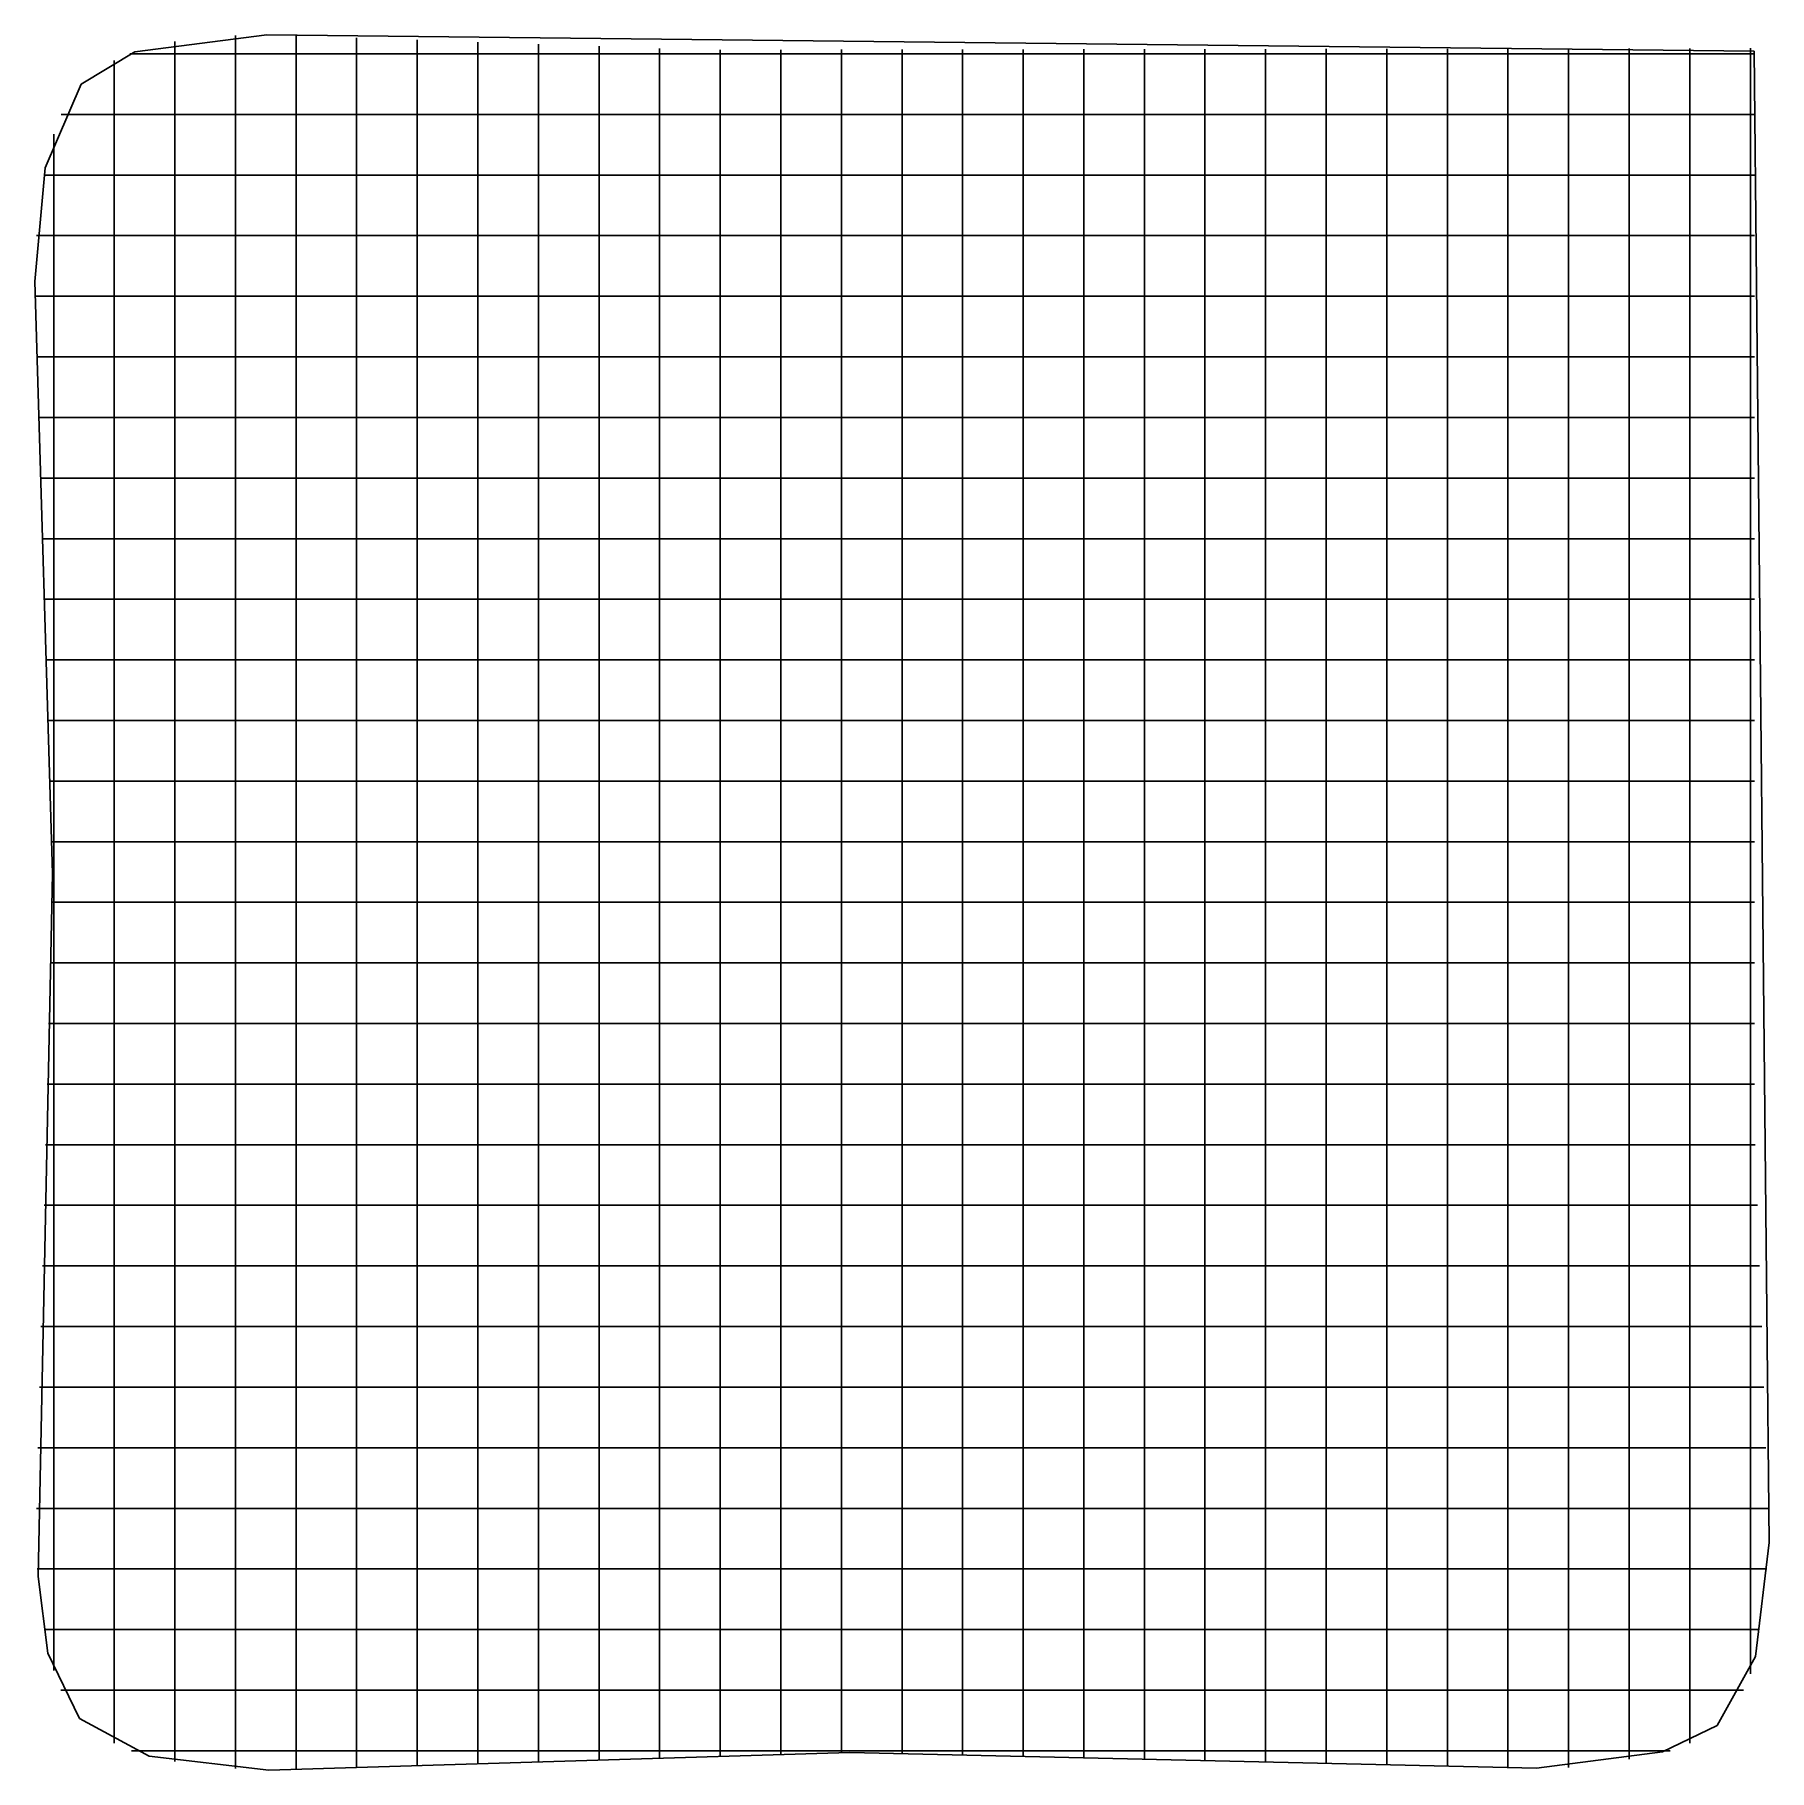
# Model space of a CAD drawing. Extents: x 0.4 to 14.7, y 0.4 to 14.7.
import ezdxf

# ---------------------------------------------------------------- set-up
doc = ezdxf.new("R2010")
doc.units = 0

msp = doc.modelspace()

# ---------------------------------------------------------------- linework, layer by layer
for p, q in [((2.350386, 14.749988), (1.261496, 14.610093)), ((2.350386, 14.749988), (1.261496, 14.610093)), ((14.62557, 14.614823), (2.350386, 14.749988)), ((14.62557, 14.614823), (2.350386, 14.749988)), ((1.261496, 14.610093), (0.8204, 14.341688)), ((1.261496, 14.610093), (0.8204, 14.341688)), ((1.592849, 14.620484), (1.592849, 14.695)), ((1.592849, 13.650152), (1.592849, 14.620484)), ((2.092849, 14.743), (2.092849, 14.744)), ((2.092849, 14.668484), (2.092849, 14.743)), ((2.092849, 13.618481), (2.092849, 14.668484)), ((2.592849, 14.667484), (2.592849, 14.742)), ((2.592849, 13.611468), (2.592849, 14.667484)), ((3.092849, 14.649484), (3.092849, 14.724)), ((3.092849, 13.619023), (3.092849, 14.649484)), ((3.592849, 14.632484), (3.592849, 14.707)), ((3.592849, 13.626826), (3.592849, 14.632484)), ((4.092849, 14.615235), (4.092849, 14.689752)), ((4.092849, 13.633629), (4.092849, 14.615235)), ((4.592849, 14.597484), (4.592849, 14.672)), ((5.092849, 14.580484), (5.092849, 14.655)), ((5.592849, 14.562484), (5.592849, 14.637)), ((6.092849, 14.550484), (6.092849, 14.625)), ((6.592849, 14.551484), (6.592849, 14.626)), ((7.092849, 14.552484), (7.092849, 14.627)), ((7.592849, 14.553484), (7.592849, 14.628)), ((8.092849, 14.553484), (8.092849, 14.628)), ((8.592849, 14.554484), (8.592849, 14.629)), ((9.092849, 14.555484), (9.092849, 14.63)), ((9.592849, 14.555484), (9.592849, 14.63)), ((10.092849, 14.556484), (10.092849, 14.631)), ((10.592849, 14.557484), (10.592849, 14.632)), ((11.092849, 14.558484), (11.092849, 14.633)), ((11.592849, 14.558484), (11.592849, 14.633)), ((12.092849, 14.559484), (12.092849, 14.634)), ((12.592849, 14.560484), (12.592849, 14.635)), ((13.092849, 14.561484), (13.092849, 14.635752)), ((13.592849, 14.561484), (13.592849, 14.636)), ((14.092849, 14.562484), (14.092849, 14.637)), ((14.592849, 14.563484), (14.592849, 14.638)), ((14.749269, 2.310234), (14.62557, 14.614823)), ((14.749269, 2.310234), (14.62557, 14.614823)), ((1.092849, 14.462235), (1.092849, 14.536752)), ((1.092849, 13.7234), (1.092849, 14.462235)), ((1.221, 14.592238), (1.295516, 14.592238)), ((1.221, 14.592238), (1.295516, 14.592238)), ((1.295516, 14.592238), (1.675081, 14.592238)), ((1.675081, 14.592238), (1.900565, 14.592238)), ((1.900565, 14.592238), (2.273145, 14.592238)), ((2.273145, 14.592238), (3.400565, 14.592238)), ((3.400565, 14.592238), (3.475081, 14.592238)), ((3.475081, 14.592238), (3.700565, 14.592238)), ((3.700565, 14.592238), (4.073145, 14.592238)), ((4.073145, 14.592238), (5.200565, 14.592238)), ((4.592849, 13.641432), (4.592849, 14.597484)), ((5.092849, 13.649235), (5.092849, 14.580484)), ((5.200565, 14.592238), (5.275081, 14.592238)), ((5.275081, 14.592238), (5.500565, 14.592238)), ((5.500565, 14.592238), (5.711197, 14.592238)), ((5.592849, 13.65679), (5.592849, 14.562484)), ((5.711197, 14.592238), (5.785713, 14.592238)), ((5.785713, 14.592238), (6.913132, 14.592238)), ((6.092849, 13.665835), (6.092849, 14.550484)), ((6.592849, 13.677358), (6.592849, 14.551484)), ((6.913132, 14.592238), (7.285713, 14.592238)), ((7.092849, 13.689632), (7.092849, 14.552484)), ((7.285713, 14.592238), (7.511197, 14.592238)), ((7.511197, 14.592238), (7.585713, 14.592238)), ((7.585713, 14.592238), (8.713132, 14.592238)), ((7.592849, 13.686874), (7.592849, 14.553484)), ((8.092849, 13.677855), (8.092849, 14.553484)), ((8.592849, 13.669084), (8.592849, 14.554484)), ((8.713132, 14.592238), (9.085713, 14.592238)), ((9.085713, 14.592238), (9.311197, 14.592238)), ((9.092849, 13.660313), (9.092849, 14.555484)), ((9.311197, 14.592238), (9.385713, 14.592238)), ((9.385713, 14.592238), (10.513132, 14.592238)), ((9.592849, 13.651294), (9.592849, 14.555484)), ((10.092849, 13.642523), (10.092849, 14.556484)), ((10.513132, 14.592238), (10.885713, 14.592238)), ((10.592849, 13.633752), (10.592849, 14.557484)), ((10.885713, 14.592238), (11.111197, 14.592238)), ((11.092849, 13.624981), (11.092849, 14.558484)), ((11.111197, 14.592238), (11.185713, 14.592238)), ((11.185713, 14.592238), (12.313132, 14.592238)), ((11.592849, 13.615961), (11.592849, 14.558484)), ((12.092849, 13.60719), (12.092849, 14.559484)), ((12.313132, 14.592238), (12.685713, 14.592238)), ((12.592849, 13.598419), (12.592849, 14.560484)), ((12.685713, 14.592238), (12.911197, 14.592238)), ((12.911197, 14.592238), (12.985713, 14.592238)), ((12.985713, 14.592238), (14.113132, 14.592238)), ((13.092849, 13.598668), (13.092849, 14.561484)), ((13.592849, 13.649777), (13.592849, 14.561484)), ((14.092849, 13.748487), (14.092849, 14.562484)), ((14.113132, 14.592238), (14.400516, 14.592238)), ((14.400516, 14.592238), (14.626, 14.592238)), ((14.592849, 14.178658), (14.592849, 14.563484)), ((0.8204, 14.341688), (0.521398, 13.652442)), ((0.8204, 14.341688), (0.521398, 13.652442)), ((14.592849, 13.953926), (14.592849, 14.178658)), ((0.654, 14.092238), (0.728516, 14.092238)), ((0.654, 14.092238), (0.728516, 14.092238)), ((0.728516, 14.092238), (1.534245, 14.092238)), ((1.534245, 14.092238), (1.906826, 14.092238)), ((1.906826, 14.092238), (2.13231, 14.092238)), ((2.13231, 14.092238), (2.206826, 14.092238)), ((2.206826, 14.092238), (3.334245, 14.092238)), ((3.334245, 14.092238), (3.706826, 14.092238)), ((3.706826, 14.092238), (3.93231, 14.092238)), ((3.93231, 14.092238), (4.006826, 14.092238)), ((4.006826, 14.092238), (5.134245, 14.092238)), ((5.134245, 14.092238), (5.506826, 14.092238)), ((5.506826, 14.092238), (5.73231, 14.092238)), ((5.73231, 14.092238), (5.806826, 14.092238)), ((5.806826, 14.092238), (6.934245, 14.092238)), ((6.934245, 14.092238), (7.306826, 14.092238)), ((7.306826, 14.092238), (7.53231, 14.092238)), ((7.53231, 14.092238), (7.606826, 14.092238)), ((7.606826, 14.092238), (8.734245, 14.092238)), ((8.734245, 14.092238), (9.106826, 14.092238)), ((9.106826, 14.092238), (9.33231, 14.092238)), ((9.33231, 14.092238), (9.406826, 14.092238)), ((9.406826, 14.092238), (10.534245, 14.092238)), ((10.534245, 14.092238), (10.906826, 14.092238)), ((10.906826, 14.092238), (11.13231, 14.092238)), ((11.13231, 14.092238), (11.206826, 14.092238)), ((11.206826, 14.092238), (12.334245, 14.092238)), ((12.334245, 14.092238), (12.706826, 14.092238)), ((12.706826, 14.092238), (12.93231, 14.092238)), ((12.93231, 14.092238), (13.006826, 14.092238)), ((13.006826, 14.092238), (14.134245, 14.092238)), ((14.134245, 14.092238), (14.400516, 14.092238)), ((14.400516, 14.092238), (14.626, 14.092238)), ((0.592849, 13.872647), (0.592849, 13.929)), ((14.592849, 13.581345), (14.592849, 13.953926)), ((0.592849, 13.798058), (0.592849, 13.872647)), ((0.592849, 12.670694), (0.592849, 13.798058)), ((14.092849, 13.375906), (14.092849, 13.748487)), ((0.521398, 13.652442), (0.436169, 12.712729)), ((0.521398, 13.652442), (0.436169, 12.712729)), ((1.092849, 13.350819), (1.092849, 13.7234)), ((1.592849, 13.277571), (1.592849, 13.650152)), ((2.092849, 13.2459), (2.092849, 13.618481)), ((2.592849, 13.238639), (2.592849, 13.611468)), ((3.092849, 13.246442), (3.092849, 13.619023)), ((3.592849, 13.254245), (3.592849, 13.626826)), ((4.092849, 13.261048), (4.092849, 13.633629)), ((4.592849, 13.268852), (4.592849, 13.641432)), ((5.092849, 13.276655), (5.092849, 13.649235)), ((5.592849, 13.28421), (5.592849, 13.65679)), ((6.092849, 13.293255), (6.092849, 13.665835)), ((6.592849, 13.304777), (6.592849, 13.677358)), ((7.092849, 13.317052), (7.092849, 13.689632)), ((7.592849, 13.314045), (7.592849, 13.686874)), ((8.092849, 13.305274), (8.092849, 13.677855)), ((8.592849, 13.296503), (8.592849, 13.669084)), ((9.092849, 13.287732), (9.092849, 13.660313)), ((9.592849, 13.278713), (9.592849, 13.651294)), ((10.092849, 13.269942), (10.092849, 13.642523)), ((10.592849, 13.261171), (10.592849, 13.633752)), ((11.092849, 13.252152), (11.092849, 13.624981)), ((11.592849, 13.243381), (11.592849, 13.615961)), ((12.092849, 13.23461), (12.092849, 13.60719)), ((13.592849, 13.277197), (13.592849, 13.649777)), ((0.511, 13.592238), (0.585516, 13.592238)), ((0.511, 13.592238), (0.585516, 13.592238)), ((0.585516, 13.592238), (1.498726, 13.592238)), ((1.498726, 13.592238), (1.871306, 13.592238)), ((1.871306, 13.592238), (2.09679, 13.592238)), ((2.09679, 13.592238), (2.171306, 13.592238)), ((2.171306, 13.592238), (3.298726, 13.592238)), ((3.298726, 13.592238), (3.671306, 13.592238)), ((3.671306, 13.592238), (3.89679, 13.592238)), ((3.89679, 13.592238), (3.971306, 13.592238)), ((3.971306, 13.592238), (5.098726, 13.592238)), ((5.098726, 13.592238), (5.471306, 13.592238)), ((5.471306, 13.592238), (5.69679, 13.592238)), ((5.69679, 13.592238), (5.771306, 13.592238)), ((5.771306, 13.592238), (6.898726, 13.592238)), ((6.898726, 13.592238), (7.271306, 13.592238)), ((7.271306, 13.592238), (7.49679, 13.592238)), ((7.49679, 13.592238), (7.571306, 13.592238)), ((7.571306, 13.592238), (8.698726, 13.592238)), ((8.698726, 13.592238), (9.071306, 13.592238)), ((9.071306, 13.592238), (9.29679, 13.592238)), ((9.29679, 13.592238), (9.371306, 13.592238)), ((9.371306, 13.592238), (10.498726, 13.592238)), ((10.498726, 13.592238), (10.871306, 13.592238)), ((10.871306, 13.592238), (11.09679, 13.592238)), ((11.09679, 13.592238), (11.171306, 13.592238)), ((11.171306, 13.592238), (12.298726, 13.592238)), ((12.298726, 13.592238), (12.671306, 13.592238)), ((12.592849, 13.225839), (12.592849, 13.598419)), ((12.671306, 13.592238), (12.89679, 13.592238)), ((12.89679, 13.592238), (12.971306, 13.592238)), ((12.971306, 13.592238), (14.098726, 13.592238)), ((13.092849, 13.225839), (13.092849, 13.598668)), ((14.098726, 13.592238), (14.400516, 13.592238)), ((14.400516, 13.592238), (14.626, 13.592238)), ((14.592849, 12.453174), (14.592849, 13.581345)), ((1.092849, 13.125335), (1.092849, 13.350819)), ((7.092849, 13.091568), (7.092849, 13.317052)), ((14.092849, 13.150423), (14.092849, 13.375906)), ((1.592849, 13.052087), (1.592849, 13.277571)), ((2.092849, 13.021168), (2.092849, 13.2459)), ((2.592849, 13.013155), (2.592849, 13.238639)), ((3.092849, 13.020958), (3.092849, 13.246442)), ((3.592849, 13.028761), (3.592849, 13.254245)), ((4.092849, 13.036316), (4.092849, 13.261048)), ((4.592849, 13.043368), (4.592849, 13.268852)), ((5.092849, 13.051171), (5.092849, 13.276655)), ((5.592849, 13.058726), (5.592849, 13.28421)), ((6.092849, 13.067771), (6.092849, 13.293255)), ((6.592849, 13.080045), (6.592849, 13.304777)), ((7.592849, 13.088561), (7.592849, 13.314045)), ((8.092849, 13.07979), (8.092849, 13.305274)), ((8.592849, 13.071019), (8.592849, 13.296503)), ((9.092849, 13.062248), (9.092849, 13.287732)), ((9.592849, 13.053229), (9.592849, 13.278713)), ((10.092849, 13.044458), (10.092849, 13.269942)), ((10.592849, 13.035687), (10.592849, 13.261171)), ((11.092849, 13.026668), (11.092849, 13.252152)), ((11.592849, 13.017897), (11.592849, 13.243381)), ((12.092849, 13.009126), (12.092849, 13.23461)), ((12.592849, 13.000355), (12.592849, 13.225839)), ((13.092849, 13.000355), (13.092849, 13.225839)), ((13.592849, 13.051713), (13.592849, 13.277197)), ((0.451, 13.092238), (0.525516, 13.092238)), ((0.451, 13.092238), (0.525516, 13.092238)), ((0.525516, 13.092238), (1.483823, 13.092238)), ((1.092849, 13.050819), (1.092849, 13.125335)), ((1.092849, 11.9234), (1.092849, 13.050819)), ((1.483823, 13.092238), (1.856403, 13.092238)), ((1.592849, 12.977571), (1.592849, 13.052087)), ((1.856403, 13.092238), (2.081887, 13.092238)), ((2.081887, 13.092238), (2.156403, 13.092238)), ((2.156403, 13.092238), (3.283823, 13.092238)), ((3.283823, 13.092238), (3.656403, 13.092238)), ((3.656403, 13.092238), (3.881887, 13.092238)), ((3.881887, 13.092238), (3.956403, 13.092238)), ((3.956403, 13.092238), (5.083823, 13.092238)), ((4.092849, 12.9618), (4.092849, 13.036316)), ((4.592849, 12.968852), (4.592849, 13.043368)), ((5.083823, 13.092238), (5.456403, 13.092238)), ((5.092849, 12.976655), (5.092849, 13.051171)), ((5.456403, 13.092238), (5.681887, 13.092238)), ((5.592849, 12.98421), (5.592849, 13.058726)), ((5.681887, 13.092238), (5.756403, 13.092238)), ((5.756403, 13.092238), (6.883823, 13.092238)), ((6.092849, 12.993255), (6.092849, 13.067771)), ((6.592849, 13.005529), (6.592849, 13.080045)), ((6.883823, 13.092238), (7.256403, 13.092238)), ((7.092849, 13.017052), (7.092849, 13.091568)), ((7.256403, 13.092238), (7.481887, 13.092238)), ((7.481887, 13.092238), (7.556403, 13.092238)), ((7.556403, 13.092238), (8.683823, 13.092238)), ((7.592849, 13.014294), (7.592849, 13.088561)), ((8.092849, 13.005274), (8.092849, 13.07979)), ((8.592849, 12.996503), (8.592849, 13.071019)), ((8.683823, 13.092238), (9.056403, 13.092238)), ((9.056403, 13.092238), (9.281887, 13.092238)), ((9.092849, 12.987732), (9.092849, 13.062248)), ((9.281887, 13.092238), (9.356403, 13.092238)), ((9.356403, 13.092238), (10.483823, 13.092238)), ((9.592849, 12.978713), (9.592849, 13.053229)), ((10.092849, 12.969942), (10.092849, 13.044458)), ((10.483823, 13.092238), (10.856403, 13.092238)), ((10.592849, 12.961171), (10.592849, 13.035687)), ((10.856403, 13.092238), (11.081887, 13.092238)), ((11.081887, 13.092238), (11.156403, 13.092238)), ((11.156403, 13.092238), (12.283823, 13.092238)), ((12.283823, 13.092238), (12.656403, 13.092238)), ((12.656403, 13.092238), (12.881887, 13.092238)), ((12.881887, 13.092238), (12.956403, 13.092238)), ((12.956403, 13.092238), (14.083823, 13.092238)), ((13.592849, 12.977197), (13.592849, 13.051713)), ((14.083823, 13.092238), (14.400516, 13.092238)), ((14.092849, 13.075906), (14.092849, 13.150423)), ((14.092849, 11.948487), (14.092849, 13.075906)), ((14.400516, 13.092238), (14.626, 13.092238)), ((1.592849, 11.850152), (1.592849, 12.977571)), ((2.092849, 12.946652), (2.092849, 13.021168)), ((2.092849, 11.818481), (2.092849, 12.946652)), ((2.592849, 12.938887), (2.592849, 13.013155)), ((2.592849, 11.811468), (2.592849, 12.938887)), ((3.092849, 12.946442), (3.092849, 13.020958)), ((3.092849, 11.819023), (3.092849, 12.946442)), ((3.592849, 12.954245), (3.592849, 13.028761)), ((3.592849, 11.826826), (3.592849, 12.954245)), ((4.092849, 11.833629), (4.092849, 12.9618)), ((4.592849, 11.841432), (4.592849, 12.968852)), ((5.092849, 11.849235), (5.092849, 12.976655)), ((5.592849, 11.85679), (5.592849, 12.98421)), ((6.092849, 11.865835), (6.092849, 12.993255)), ((6.592849, 11.877358), (6.592849, 13.005529)), ((7.092849, 11.889632), (7.092849, 13.017052)), ((7.592849, 11.886874), (7.592849, 13.014294)), ((8.092849, 11.877855), (8.092849, 13.005274)), ((8.592849, 11.869084), (8.592849, 12.996503)), ((9.092849, 11.860313), (9.092849, 12.987732)), ((9.592849, 11.851294), (9.592849, 12.978713)), ((10.092849, 11.842523), (10.092849, 12.969942)), ((10.592849, 11.833752), (10.592849, 12.961171)), ((11.092849, 12.9524), (11.092849, 13.026668)), ((11.092849, 11.824981), (11.092849, 12.9524)), ((11.592849, 12.943381), (11.592849, 13.017897)), ((11.592849, 11.815961), (11.592849, 12.943381)), ((12.092849, 12.93461), (12.092849, 13.009126)), ((12.092849, 11.80719), (12.092849, 12.93461)), ((12.592849, 12.925839), (12.592849, 13.000355)), ((12.592849, 11.798419), (12.592849, 12.925839)), ((13.092849, 12.926087), (13.092849, 13.000355)), ((13.092849, 11.798668), (13.092849, 12.926087)), ((13.592849, 11.849777), (13.592849, 12.977197)), ((0.436169, 12.712729), (0.581745, 7.830493)), ((0.436169, 12.712729), (0.581745, 7.830493)), ((0.592849, 12.298113), (0.592849, 12.670694)), ((0.438, 12.592238), (0.512516, 12.592238)), ((0.438, 12.592238), (0.512516, 12.592238)), ((0.512516, 12.592238), (1.480594, 12.592238)), ((1.480594, 12.592238), (1.853174, 12.592238)), ((1.853174, 12.592238), (2.078658, 12.592238)), ((2.078658, 12.592238), (2.153174, 12.592238)), ((2.153174, 12.592238), (3.280594, 12.592238)), ((3.280594, 12.592238), (3.653174, 12.592238)), ((3.653174, 12.592238), (3.878658, 12.592238)), ((3.878658, 12.592238), (3.953174, 12.592238)), ((3.953174, 12.592238), (5.080594, 12.592238)), ((5.080594, 12.592238), (5.453174, 12.592238)), ((5.453174, 12.592238), (5.678658, 12.592238)), ((5.678658, 12.592238), (5.753174, 12.592238)), ((5.753174, 12.592238), (6.880594, 12.592238)), ((6.880594, 12.592238), (7.253174, 12.592238)), ((7.253174, 12.592238), (7.478658, 12.592238)), ((7.478658, 12.592238), (7.553174, 12.592238)), ((7.553174, 12.592238), (8.680594, 12.592238)), ((8.680594, 12.592238), (9.053174, 12.592238)), ((9.053174, 12.592238), (9.278658, 12.592238)), ((9.278658, 12.592238), (9.353174, 12.592238)), ((9.353174, 12.592238), (10.480594, 12.592238)), ((10.480594, 12.592238), (10.853174, 12.592238)), ((10.853174, 12.592238), (11.078658, 12.592238)), ((11.078658, 12.592238), (11.153174, 12.592238)), ((11.153174, 12.592238), (12.280594, 12.592238)), ((12.280594, 12.592238), (12.653174, 12.592238)), ((12.653174, 12.592238), (12.878658, 12.592238)), ((12.878658, 12.592238), (12.953174, 12.592238)), ((12.953174, 12.592238), (14.080594, 12.592238)), ((14.080594, 12.592238), (14.400516, 12.592238)), ((14.400516, 12.592238), (14.626, 12.592238)), ((14.592849, 12.378658), (14.592849, 12.453174)), ((14.592849, 12.153926), (14.592849, 12.378658)), ((0.592849, 12.072629), (0.592849, 12.298113)), ((0.453, 12.092238), (0.527516, 12.092238)), ((0.453, 12.092238), (0.527516, 12.092238)), ((0.527516, 12.092238), (1.484319, 12.092238)), ((0.592849, 11.998113), (0.592849, 12.072629)), ((1.484319, 12.092238), (1.8569, 12.092238)), ((1.8569, 12.092238), (2.082384, 12.092238)), ((2.082384, 12.092238), (2.1569, 12.092238)), ((2.1569, 12.092238), (3.284319, 12.092238)), ((3.284319, 12.092238), (3.6569, 12.092238)), ((3.6569, 12.092238), (3.882384, 12.092238)), ((3.882384, 12.092238), (3.9569, 12.092238)), ((3.9569, 12.092238), (5.084319, 12.092238)), ((5.084319, 12.092238), (5.4569, 12.092238)), ((5.4569, 12.092238), (5.682384, 12.092238)), ((5.682384, 12.092238), (5.7569, 12.092238)), ((5.7569, 12.092238), (6.884319, 12.092238)), ((6.884319, 12.092238), (7.2569, 12.092238)), ((7.2569, 12.092238), (7.482384, 12.092238)), ((7.482384, 12.092238), (7.5569, 12.092238)), ((7.5569, 12.092238), (8.684319, 12.092238)), ((8.684319, 12.092238), (9.0569, 12.092238)), ((9.0569, 12.092238), (9.282384, 12.092238)), ((9.282384, 12.092238), (9.3569, 12.092238)), ((9.3569, 12.092238), (10.484319, 12.092238)), ((10.484319, 12.092238), (10.8569, 12.092238)), ((10.8569, 12.092238), (11.082384, 12.092238)), ((11.082384, 12.092238), (11.1569, 12.092238)), ((11.1569, 12.092238), (12.284319, 12.092238)), ((12.284319, 12.092238), (12.6569, 12.092238)), ((12.6569, 12.092238), (12.882384, 12.092238)), ((12.882384, 12.092238), (12.9569, 12.092238)), ((12.9569, 12.092238), (14.084319, 12.092238)), ((14.084319, 12.092238), (14.400516, 12.092238)), ((14.400516, 12.092238), (14.626, 12.092238)), ((14.592849, 11.781345), (14.592849, 12.153926)), ((0.592849, 10.870694), (0.592849, 11.998113)), ((1.092849, 11.550819), (1.092849, 11.9234)), ((7.092849, 11.517052), (7.092849, 11.889632)), ((7.592849, 11.514045), (7.592849, 11.886874)), ((14.092849, 11.575906), (14.092849, 11.948487)), ((1.592849, 11.477571), (1.592849, 11.850152)), ((2.092849, 11.4459), (2.092849, 11.818481)), ((2.592849, 11.438639), (2.592849, 11.811468)), ((3.092849, 11.446442), (3.092849, 11.819023)), ((3.592849, 11.454245), (3.592849, 11.826826)), ((4.092849, 11.461048), (4.092849, 11.833629)), ((4.592849, 11.468852), (4.592849, 11.841432)), ((5.092849, 11.476655), (5.092849, 11.849235)), ((5.592849, 11.48421), (5.592849, 11.85679)), ((6.092849, 11.493255), (6.092849, 11.865835)), ((6.592849, 11.504777), (6.592849, 11.877358)), ((8.092849, 11.505274), (8.092849, 11.877855)), ((8.592849, 11.496503), (8.592849, 11.869084)), ((9.092849, 11.487732), (9.092849, 11.860313)), ((9.592849, 11.478713), (9.592849, 11.851294)), ((10.092849, 11.469942), (10.092849, 11.842523)), ((10.592849, 11.461171), (10.592849, 11.833752)), ((11.092849, 11.452152), (11.092849, 11.824981)), ((11.592849, 11.443381), (11.592849, 11.815961)), ((12.092849, 11.43461), (12.092849, 11.80719)), ((12.592849, 11.425839), (12.592849, 11.798419)), ((13.092849, 11.425839), (13.092849, 11.798668)), ((13.592849, 11.477197), (13.592849, 11.849777)), ((14.592849, 10.653174), (14.592849, 11.781345)), ((0.468, 11.592238), (0.542516, 11.592238)), ((0.468, 11.592238), (0.542516, 11.592238)), ((0.542516, 11.592238), (1.488045, 11.592238)), ((1.092849, 11.325335), (1.092849, 11.550819)), ((1.488045, 11.592238), (1.860626, 11.592238)), ((1.592849, 11.252087), (1.592849, 11.477571)), ((1.860626, 11.592238), (2.08611, 11.592238)), ((2.08611, 11.592238), (2.160626, 11.592238)), ((2.160626, 11.592238), (3.288045, 11.592238)), ((3.288045, 11.592238), (3.660626, 11.592238)), ((3.660626, 11.592238), (3.88611, 11.592238)), ((3.88611, 11.592238), (3.960626, 11.592238)), ((3.960626, 11.592238), (5.088045, 11.592238)), ((4.092849, 11.236316), (4.092849, 11.461048)), ((4.592849, 11.243368), (4.592849, 11.468852)), ((5.088045, 11.592238), (5.460626, 11.592238)), ((5.092849, 11.251171), (5.092849, 11.476655)), ((5.460626, 11.592238), (5.68611, 11.592238)), ((5.592849, 11.258726), (5.592849, 11.48421)), ((5.68611, 11.592238), (5.760626, 11.592238)), ((5.760626, 11.592238), (6.888045, 11.592238)), ((6.092849, 11.267771), (6.092849, 11.493255)), ((6.592849, 11.280045), (6.592849, 11.504777)), ((6.888045, 11.592238), (7.260626, 11.592238)), ((7.092849, 11.291568), (7.092849, 11.517052)), ((7.260626, 11.592238), (7.48611, 11.592238)), ((7.48611, 11.592238), (7.560626, 11.592238)), ((7.560626, 11.592238), (8.688045, 11.592238)), ((7.592849, 11.288561), (7.592849, 11.514045)), ((8.092849, 11.27979), (8.092849, 11.505274)), ((8.592849, 11.271019), (8.592849, 11.496503)), ((8.688045, 11.592238), (9.060626, 11.592238)), ((9.060626, 11.592238), (9.28611, 11.592238)), ((9.092849, 11.262248), (9.092849, 11.487732)), ((9.28611, 11.592238), (9.360626, 11.592238)), ((9.360626, 11.592238), (10.488045, 11.592238)), ((9.592849, 11.253229), (9.592849, 11.478713)), ((10.092849, 11.244458), (10.092849, 11.469942)), ((10.488045, 11.592238), (10.860626, 11.592238)), ((10.592849, 11.235687), (10.592849, 11.461171)), ((10.860626, 11.592238), (11.08611, 11.592238)), ((11.08611, 11.592238), (11.160626, 11.592238)), ((11.160626, 11.592238), (12.288045, 11.592238)), ((12.288045, 11.592238), (12.660626, 11.592238)), ((12.660626, 11.592238), (12.88611, 11.592238)), ((12.88611, 11.592238), (12.960626, 11.592238)), ((12.960626, 11.592238), (14.088045, 11.592238)), ((13.592849, 11.251713), (13.592849, 11.477197)), ((14.088045, 11.592238), (14.400516, 11.592238)), ((14.092849, 11.350423), (14.092849, 11.575906)), ((14.400516, 11.592238), (14.626, 11.592238)), ((1.092849, 11.250819), (1.092849, 11.325335)), ((2.092849, 11.221168), (2.092849, 11.4459)), ((2.592849, 11.213155), (2.592849, 11.438639)), ((3.092849, 11.220958), (3.092849, 11.446442)), ((3.592849, 11.228761), (3.592849, 11.454245)), ((11.092849, 11.226668), (11.092849, 11.452152)), ((11.592849, 11.217897), (11.592849, 11.443381)), ((12.092849, 11.209126), (12.092849, 11.43461)), ((12.592849, 11.200355), (12.592849, 11.425839)), ((13.092849, 11.200355), (13.092849, 11.425839)), ((14.092849, 11.275906), (14.092849, 11.350423)), ((1.092849, 10.1234), (1.092849, 11.250819)), ((1.592849, 11.177571), (1.592849, 11.252087)), ((1.592849, 10.050152), (1.592849, 11.177571)), ((2.092849, 11.146652), (2.092849, 11.221168)), ((2.592849, 11.138887), (2.592849, 11.213155)), ((3.092849, 11.146442), (3.092849, 11.220958)), ((3.592849, 11.154245), (3.592849, 11.228761)), ((4.092849, 11.1618), (4.092849, 11.236316)), ((4.592849, 11.168852), (4.592849, 11.243368)), ((4.592849, 10.041432), (4.592849, 11.168852)), ((5.092849, 11.176655), (5.092849, 11.251171)), ((5.092849, 10.049235), (5.092849, 11.176655)), ((5.592849, 11.18421), (5.592849, 11.258726)), ((5.592849, 10.05679), (5.592849, 11.18421)), ((6.092849, 11.193255), (6.092849, 11.267771)), ((6.092849, 10.065835), (6.092849, 11.193255)), ((6.592849, 11.205529), (6.592849, 11.280045)), ((6.592849, 10.077358), (6.592849, 11.205529)), ((7.092849, 11.217052), (7.092849, 11.291568)), ((7.092849, 10.089632), (7.092849, 11.217052)), ((7.592849, 11.214294), (7.592849, 11.288561)), ((7.592849, 10.086874), (7.592849, 11.214294)), ((8.092849, 11.205274), (8.092849, 11.27979)), ((8.092849, 10.077855), (8.092849, 11.205274)), ((8.592849, 11.196503), (8.592849, 11.271019)), ((8.592849, 10.069084), (8.592849, 11.196503)), ((9.092849, 11.187732), (9.092849, 11.262248)), ((9.092849, 10.060313), (9.092849, 11.187732)), ((9.592849, 11.178713), (9.592849, 11.253229)), ((9.592849, 10.051294), (9.592849, 11.178713)), ((10.092849, 11.169942), (10.092849, 11.244458)), ((10.092849, 10.042523), (10.092849, 11.169942)), ((10.592849, 11.161171), (10.592849, 11.235687)), ((11.092849, 11.1524), (11.092849, 11.226668)), ((11.592849, 11.143381), (11.592849, 11.217897)), ((12.092849, 11.13461), (12.092849, 11.209126)), ((12.592849, 11.125839), (12.592849, 11.200355)), ((13.092849, 11.126087), (13.092849, 11.200355)), ((13.592849, 11.177197), (13.592849, 11.251713)), ((13.592849, 10.049777), (13.592849, 11.177197)), ((14.092849, 10.148487), (14.092849, 11.275906)), ((0.484, 11.092238), (0.558516, 11.092238)), ((0.484, 11.092238), (0.558516, 11.092238)), ((0.558516, 11.092238), (1.492019, 11.092238)), ((1.492019, 11.092238), (1.8646, 11.092238)), ((1.8646, 11.092238), (2.090084, 11.092238)), ((2.090084, 11.092238), (2.1646, 11.092238)), ((2.092849, 10.018481), (2.092849, 11.146652)), ((2.1646, 11.092238), (3.292019, 11.092238)), ((2.592849, 10.011468), (2.592849, 11.138887)), ((3.092849, 10.019023), (3.092849, 11.146442)), ((3.292019, 11.092238), (3.6646, 11.092238)), ((3.592849, 10.026826), (3.592849, 11.154245)), ((3.6646, 11.092238), (3.890084, 11.092238)), ((3.890084, 11.092238), (3.9646, 11.092238)), ((3.9646, 11.092238), (5.092019, 11.092238)), ((4.092849, 10.033629), (4.092849, 11.1618)), ((5.092019, 11.092238), (5.4646, 11.092238)), ((5.4646, 11.092238), (5.690084, 11.092238)), ((5.690084, 11.092238), (5.7646, 11.092238)), ((5.7646, 11.092238), (6.892019, 11.092238)), ((6.892019, 11.092238), (7.2646, 11.092238)), ((7.2646, 11.092238), (7.490084, 11.092238)), ((7.490084, 11.092238), (7.5646, 11.092238)), ((7.5646, 11.092238), (8.692019, 11.092238)), ((8.692019, 11.092238), (9.0646, 11.092238)), ((9.0646, 11.092238), (9.290084, 11.092238)), ((9.290084, 11.092238), (9.3646, 11.092238)), ((9.3646, 11.092238), (10.492019, 11.092238)), ((10.492019, 11.092238), (10.8646, 11.092238)), ((10.592849, 10.033752), (10.592849, 11.161171)), ((10.8646, 11.092238), (11.090084, 11.092238)), ((11.090084, 11.092238), (11.1646, 11.092238)), ((11.092849, 10.024981), (11.092849, 11.1524)), ((11.1646, 11.092238), (12.292019, 11.092238)), ((11.592849, 10.015961), (11.592849, 11.143381)), ((12.092849, 10.00719), (12.092849, 11.13461)), ((12.292019, 11.092238), (12.6646, 11.092238)), ((12.592849, 9.998419), (12.592849, 11.125839)), ((12.6646, 11.092238), (12.890084, 11.092238)), ((12.890084, 11.092238), (12.9646, 11.092238)), ((12.9646, 11.092238), (14.092019, 11.092238)), ((13.092849, 9.998668), (13.092849, 11.126087)), ((14.092019, 11.092238), (14.400516, 11.092238)), ((14.400516, 11.092238), (14.626, 11.092238)), ((0.592849, 10.498113), (0.592849, 10.870694)), ((14.592849, 10.578658), (14.592849, 10.653174)), ((0.499, 10.592238), (0.573516, 10.592238)), ((0.499, 10.592238), (0.573516, 10.592238)), ((0.573516, 10.592238), (1.495745, 10.592238)), ((0.592849, 10.272629), (0.592849, 10.498113)), ((1.495745, 10.592238), (1.868326, 10.592238)), ((1.868326, 10.592238), (2.09381, 10.592238)), ((2.09381, 10.592238), (2.168326, 10.592238)), ((2.168326, 10.592238), (3.295745, 10.592238)), ((3.295745, 10.592238), (3.668326, 10.592238)), ((3.668326, 10.592238), (3.89381, 10.592238)), ((3.89381, 10.592238), (3.968326, 10.592238)), ((3.968326, 10.592238), (5.095745, 10.592238)), ((5.095745, 10.592238), (5.468326, 10.592238)), ((5.468326, 10.592238), (5.69381, 10.592238)), ((5.69381, 10.592238), (5.768326, 10.592238)), ((5.768326, 10.592238), (6.895745, 10.592238)), ((6.895745, 10.592238), (7.268326, 10.592238)), ((7.268326, 10.592238), (7.49381, 10.592238)), ((7.49381, 10.592238), (7.568326, 10.592238)), ((7.568326, 10.592238), (8.695745, 10.592238)), ((8.695745, 10.592238), (9.068326, 10.592238)), ((9.068326, 10.592238), (9.29381, 10.592238)), ((9.29381, 10.592238), (9.368326, 10.592238)), ((9.368326, 10.592238), (10.495745, 10.592238)), ((10.495745, 10.592238), (10.868326, 10.592238)), ((10.868326, 10.592238), (11.09381, 10.592238)), ((11.09381, 10.592238), (11.168326, 10.592238)), ((11.168326, 10.592238), (12.295745, 10.592238)), ((12.295745, 10.592238), (12.668326, 10.592238)), ((12.668326, 10.592238), (12.89381, 10.592238)), ((12.89381, 10.592238), (12.968326, 10.592238)), ((12.968326, 10.592238), (14.095745, 10.592238)), ((14.095745, 10.592238), (14.400516, 10.592238)), ((14.400516, 10.592238), (14.626, 10.592238)), ((14.592849, 10.353926), (14.592849, 10.578658)), ((14.592849, 9.981345), (14.592849, 10.353926)), ((0.592849, 10.198113), (0.592849, 10.272629)), ((0.592849, 9.070694), (0.592849, 10.198113)), ((0.514, 10.092238), (0.588516, 10.092238)), ((0.514, 10.092238), (0.588516, 10.092238)), ((0.588516, 10.092238), (1.499471, 10.092238)), ((1.092849, 9.750819), (1.092849, 10.1234)), ((1.499471, 10.092238), (1.872052, 10.092238)), ((1.592849, 9.677571), (1.592849, 10.050152)), ((1.872052, 10.092238), (2.097535, 10.092238)), ((2.097535, 10.092238), (2.172052, 10.092238)), ((2.172052, 10.092238), (3.299471, 10.092238)), ((3.299471, 10.092238), (3.672052, 10.092238)), ((3.592849, 9.654245), (3.592849, 10.026826)), ((3.672052, 10.092238), (3.897535, 10.092238)), ((3.897535, 10.092238), (3.972052, 10.092238)), ((3.972052, 10.092238), (5.099471, 10.092238)), ((4.092849, 9.661048), (4.092849, 10.033629)), ((4.592849, 9.668852), (4.592849, 10.041432)), ((5.092849, 9.676655), (5.092849, 10.049235)), ((5.099471, 10.092238), (5.472052, 10.092238)), ((5.472052, 10.092238), (5.697535, 10.092238)), ((5.592849, 9.68421), (5.592849, 10.05679)), ((5.697535, 10.092238), (5.772052, 10.092238)), ((5.772052, 10.092238), (6.899471, 10.092238)), ((6.092849, 9.693255), (6.092849, 10.065835)), ((6.592849, 9.704777), (6.592849, 10.077358)), ((6.899471, 10.092238), (7.272052, 10.092238)), ((7.092849, 9.717052), (7.092849, 10.089632)), ((7.272052, 10.092238), (7.497535, 10.092238)), ((7.497535, 10.092238), (7.572052, 10.092238)), ((7.572052, 10.092238), (8.699471, 10.092238)), ((7.592849, 9.714045), (7.592849, 10.086874)), ((8.092849, 9.705274), (8.092849, 10.077855)), ((8.592849, 9.696503), (8.592849, 10.069084)), ((8.699471, 10.092238), (9.072052, 10.092238)), ((9.072052, 10.092238), (9.297535, 10.092238)), ((9.092849, 9.687732), (9.092849, 10.060313)), ((9.297535, 10.092238), (9.372052, 10.092238)), ((9.372052, 10.092238), (10.499471, 10.092238)), ((9.592849, 9.678713), (9.592849, 10.051294)), ((10.092849, 9.669942), (10.092849, 10.042523)), ((10.499471, 10.092238), (10.872052, 10.092238)), ((10.592849, 9.661171), (10.592849, 10.033752)), ((10.872052, 10.092238), (11.097535, 10.092238)), ((11.092849, 9.652152), (11.092849, 10.024981)), ((11.097535, 10.092238), (11.172052, 10.092238)), ((11.172052, 10.092238), (12.299471, 10.092238)), ((12.299471, 10.092238), (12.672052, 10.092238)), ((12.672052, 10.092238), (12.897535, 10.092238)), ((12.897535, 10.092238), (12.972052, 10.092238)), ((12.972052, 10.092238), (14.099471, 10.092238)), ((13.592849, 9.677197), (13.592849, 10.049777)), ((14.092849, 9.775906), (14.092849, 10.148487)), ((14.099471, 10.092238), (14.400516, 10.092238)), ((14.400516, 10.092238), (14.626, 10.092238)), ((2.092849, 9.6459), (2.092849, 10.018481)), ((2.592849, 9.638639), (2.592849, 10.011468)), ((3.092849, 9.646442), (3.092849, 10.019023)), ((11.592849, 9.643381), (11.592849, 10.015961)), ((12.092849, 9.63461), (12.092849, 10.00719)), ((12.592849, 9.625839), (12.592849, 9.998419)), ((13.092849, 9.625839), (13.092849, 9.998668)), ((14.592849, 8.853174), (14.592849, 9.981345)), ((1.092849, 9.525335), (1.092849, 9.750819)), ((14.092849, 9.550423), (14.092849, 9.775906)), ((1.592849, 9.452087), (1.592849, 9.677571)), ((2.092849, 9.421168), (2.092849, 9.6459)), ((2.592849, 9.413155), (2.592849, 9.638639)), ((3.092849, 9.420958), (3.092849, 9.646442)), ((3.592849, 9.428761), (3.592849, 9.654245)), ((4.092849, 9.436316), (4.092849, 9.661048)), ((4.592849, 9.443368), (4.592849, 9.668852)), ((5.092849, 9.451171), (5.092849, 9.676655)), ((5.592849, 9.458726), (5.592849, 9.68421)), ((6.092849, 9.467771), (6.092849, 9.693255)), ((6.592849, 9.480045), (6.592849, 9.704777)), ((7.092849, 9.491568), (7.092849, 9.717052)), ((7.592849, 9.488561), (7.592849, 9.714045)), ((8.092849, 9.47979), (8.092849, 9.705274)), ((8.592849, 9.471019), (8.592849, 9.696503)), ((9.092849, 9.462248), (9.092849, 9.687732)), ((9.592849, 9.453229), (9.592849, 9.678713)), ((10.092849, 9.444458), (10.092849, 9.669942)), ((10.592849, 9.435687), (10.592849, 9.661171)), ((11.092849, 9.426668), (11.092849, 9.652152)), ((11.592849, 9.417897), (11.592849, 9.643381)), ((12.092849, 9.409126), (12.092849, 9.63461)), ((12.592849, 9.400355), (12.592849, 9.625839)), ((13.092849, 9.400355), (13.092849, 9.625839)), ((13.592849, 9.451713), (13.592849, 9.677197)), ((0.529, 9.592238), (0.603516, 9.592238)), ((0.529, 9.592238), (0.603516, 9.592238)), ((0.603516, 9.592238), (1.503197, 9.592238)), ((1.092849, 9.450819), (1.092849, 9.525335)), ((1.092849, 8.3234), (1.092849, 9.450819)), ((1.503197, 9.592238), (1.876026, 9.592238)), ((1.592849, 9.377571), (1.592849, 9.452087)), ((1.876026, 9.592238), (2.10151, 9.592238)), ((2.10151, 9.592238), (2.175777, 9.592238)), ((2.175777, 9.592238), (3.303197, 9.592238)), ((3.303197, 9.592238), (3.676026, 9.592238)), ((3.676026, 9.592238), (3.90151, 9.592238)), ((3.90151, 9.592238), (3.975777, 9.592238)), ((3.975777, 9.592238), (5.103197, 9.592238)), ((5.092849, 9.376655), (5.092849, 9.451171)), ((5.103197, 9.592238), (5.476026, 9.592238)), ((5.476026, 9.592238), (5.70151, 9.592238)), ((5.592849, 9.38421), (5.592849, 9.458726)), ((5.70151, 9.592238), (5.775777, 9.592238)), ((5.775777, 9.592238), (6.903197, 9.592238)), ((6.092849, 9.393255), (6.092849, 9.467771)), ((6.592849, 9.405529), (6.592849, 9.480045)), ((6.903197, 9.592238), (7.276026, 9.592238)), ((7.092849, 9.417052), (7.092849, 9.491568)), ((7.276026, 9.592238), (7.50151, 9.592238)), ((7.50151, 9.592238), (7.575777, 9.592238)), ((7.575777, 9.592238), (8.703197, 9.592238)), ((7.592849, 9.414294), (7.592849, 9.488561)), ((8.092849, 9.405274), (8.092849, 9.47979)), ((8.592849, 9.396503), (8.592849, 9.471019)), ((8.703197, 9.592238), (9.076026, 9.592238)), ((9.076026, 9.592238), (9.30151, 9.592238)), ((9.092849, 9.387732), (9.092849, 9.462248)), ((9.30151, 9.592238), (9.375777, 9.592238)), ((9.375777, 9.592238), (10.503197, 9.592238)), ((9.592849, 9.378713), (9.592849, 9.453229)), ((10.503197, 9.592238), (10.876026, 9.592238)), ((10.876026, 9.592238), (11.10151, 9.592238)), ((11.10151, 9.592238), (11.175777, 9.592238)), ((11.175777, 9.592238), (12.303197, 9.592238)), ((12.303197, 9.592238), (12.676026, 9.592238)), ((12.676026, 9.592238), (12.90151, 9.592238)), ((12.90151, 9.592238), (12.975777, 9.592238)), ((12.975777, 9.592238), (14.103197, 9.592238)), ((13.592849, 9.377197), (13.592849, 9.451713)), ((14.092849, 9.475906), (14.092849, 9.550423)), ((14.092849, 8.348487), (14.092849, 9.475906)), ((14.103197, 9.592238), (14.400516, 9.592238)), ((14.400516, 9.592238), (14.626, 9.592238)), ((1.592849, 8.250152), (1.592849, 9.377571)), ((2.092849, 9.346652), (2.092849, 9.421168)), ((2.092849, 8.218481), (2.092849, 9.346652)), ((2.592849, 9.338887), (2.592849, 9.413155)), ((2.592849, 8.211468), (2.592849, 9.338887)), ((3.092849, 9.346442), (3.092849, 9.420958)), ((3.092849, 8.219023), (3.092849, 9.346442)), ((3.592849, 9.354245), (3.592849, 9.428761)), ((3.592849, 8.226826), (3.592849, 9.354245)), ((4.092849, 9.3618), (4.092849, 9.436316)), ((4.092849, 8.233629), (4.092849, 9.3618)), ((4.592849, 9.368852), (4.592849, 9.443368)), ((4.592849, 8.241432), (4.592849, 9.368852)), ((5.092849, 8.249235), (5.092849, 9.376655)), ((5.592849, 8.25679), (5.592849, 9.38421)), ((6.092849, 8.265835), (6.092849, 9.393255)), ((6.592849, 8.277358), (6.592849, 9.405529)), ((7.092849, 8.289632), (7.092849, 9.417052)), ((7.592849, 8.286874), (7.592849, 9.414294)), ((8.092849, 8.277855), (8.092849, 9.405274)), ((8.592849, 8.269084), (8.592849, 9.396503)), ((9.092849, 8.260313), (9.092849, 9.387732)), ((9.592849, 8.251294), (9.592849, 9.378713)), ((10.092849, 9.369942), (10.092849, 9.444458)), ((10.092849, 8.242523), (10.092849, 9.369942)), ((10.592849, 9.361171), (10.592849, 9.435687)), ((10.592849, 8.233752), (10.592849, 9.361171)), ((11.092849, 9.3524), (11.092849, 9.426668)), ((11.092849, 8.224981), (11.092849, 9.3524)), ((11.592849, 9.343381), (11.592849, 9.417897)), ((11.592849, 8.215961), (11.592849, 9.343381)), ((12.092849, 9.33461), (12.092849, 9.409126)), ((12.092849, 8.20719), (12.092849, 9.33461)), ((12.592849, 9.325839), (12.592849, 9.400355)), ((12.592849, 8.198419), (12.592849, 9.325839)), ((13.092849, 9.326087), (13.092849, 9.400355)), ((13.092849, 8.198668), (13.092849, 9.326087)), ((13.592849, 8.249777), (13.592849, 9.377197)), ((0.545, 9.092238), (0.619516, 9.092238)), ((0.545, 9.092238), (0.619516, 9.092238)), ((0.592849, 8.698113), (0.592849, 9.070694)), ((0.619516, 9.092238), (1.507171, 9.092238)), ((1.507171, 9.092238), (1.879752, 9.092238)), ((1.879752, 9.092238), (2.105235, 9.092238)), ((2.105235, 9.092238), (2.179752, 9.092238)), ((2.179752, 9.092238), (3.307171, 9.092238)), ((3.307171, 9.092238), (3.679752, 9.092238)), ((3.679752, 9.092238), (3.905235, 9.092238)), ((3.905235, 9.092238), (3.979752, 9.092238)), ((3.979752, 9.092238), (5.107171, 9.092238)), ((5.107171, 9.092238), (5.479752, 9.092238)), ((5.479752, 9.092238), (5.705235, 9.092238)), ((5.705235, 9.092238), (5.779752, 9.092238)), ((5.779752, 9.092238), (6.907171, 9.092238)), ((6.907171, 9.092238), (7.279752, 9.092238)), ((7.279752, 9.092238), (7.505235, 9.092238)), ((7.505235, 9.092238), (7.579752, 9.092238)), ((7.579752, 9.092238), (8.707171, 9.092238)), ((8.707171, 9.092238), (9.079752, 9.092238)), ((9.079752, 9.092238), (9.305235, 9.092238)), ((9.305235, 9.092238), (9.379752, 9.092238)), ((9.379752, 9.092238), (10.507171, 9.092238)), ((10.507171, 9.092238), (10.879752, 9.092238)), ((10.879752, 9.092238), (11.105235, 9.092238)), ((11.105235, 9.092238), (11.179752, 9.092238)), ((11.179752, 9.092238), (12.307171, 9.092238)), ((12.307171, 9.092238), (12.679752, 9.092238)), ((12.679752, 9.092238), (12.905235, 9.092238)), ((12.905235, 9.092238), (12.979752, 9.092238)), ((12.979752, 9.092238), (14.107171, 9.092238)), ((14.107171, 9.092238), (14.400516, 9.092238)), ((14.400516, 9.092238), (14.626, 9.092238)), ((14.592849, 8.778658), (14.592849, 8.853174)), ((14.592849, 8.553926), (14.592849, 8.778658)), ((0.56, 8.592238), (0.634516, 8.592238)), ((0.56, 8.592238), (0.634516, 8.592238)), ((0.592849, 8.472629), (0.592849, 8.698113)), ((0.634516, 8.592238), (1.510897, 8.592238)), ((1.510897, 8.592238), (1.883477, 8.592238)), ((1.883477, 8.592238), (2.108961, 8.592238)), ((2.108961, 8.592238), (2.183477, 8.592238)), ((2.183477, 8.592238), (3.310897, 8.592238)), ((3.310897, 8.592238), (3.683477, 8.592238)), ((3.683477, 8.592238), (3.908961, 8.592238)), ((3.908961, 8.592238), (3.983477, 8.592238)), ((3.983477, 8.592238), (5.110897, 8.592238)), ((5.110897, 8.592238), (5.483477, 8.592238)), ((5.483477, 8.592238), (5.708961, 8.592238)), ((5.708961, 8.592238), (5.783477, 8.592238)), ((5.783477, 8.592238), (6.910897, 8.592238)), ((6.910897, 8.592238), (7.283477, 8.592238)), ((7.283477, 8.592238), (7.508961, 8.592238)), ((7.508961, 8.592238), (7.583477, 8.592238)), ((7.583477, 8.592238), (8.710897, 8.592238)), ((8.710897, 8.592238), (9.083477, 8.592238)), ((9.083477, 8.592238), (9.308961, 8.592238)), ((9.308961, 8.592238), (9.383477, 8.592238)), ((9.383477, 8.592238), (10.510897, 8.592238)), ((10.510897, 8.592238), (10.883477, 8.592238)), ((10.883477, 8.592238), (11.108961, 8.592238)), ((11.108961, 8.592238), (11.183477, 8.592238)), ((11.183477, 8.592238), (12.310897, 8.592238)), ((12.310897, 8.592238), (12.683477, 8.592238)), ((12.683477, 8.592238), (12.908961, 8.592238)), ((12.908961, 8.592238), (12.983477, 8.592238)), ((12.983477, 8.592238), (14.110897, 8.592238)), ((14.110897, 8.592238), (14.400516, 8.592238)), ((14.400516, 8.592238), (14.626, 8.592238)), ((0.592849, 8.398113), (0.592849, 8.472629)), ((14.592849, 8.181345), (14.592849, 8.553926)), ((0.592849, 7.270694), (0.592849, 8.398113)), ((1.092849, 7.950819), (1.092849, 8.3234)), ((14.092849, 7.975906), (14.092849, 8.348487)), ((1.592849, 7.877571), (1.592849, 8.250152)), ((2.092849, 7.8459), (2.092849, 8.218481)), ((2.592849, 7.838639), (2.592849, 8.211468)), ((3.092849, 7.846442), (3.092849, 8.219023)), ((3.592849, 7.854245), (3.592849, 8.226826)), ((4.092849, 7.861048), (4.092849, 8.233629)), ((4.592849, 7.868852), (4.592849, 8.241432)), ((5.092849, 7.876655), (5.092849, 8.249235)), ((5.592849, 7.88421), (5.592849, 8.25679)), ((6.092849, 7.893255), (6.092849, 8.265835)), ((6.592849, 7.904777), (6.592849, 8.277358)), ((7.092849, 7.917052), (7.092849, 8.289632)), ((7.592849, 7.914045), (7.592849, 8.286874)), ((8.092849, 7.905274), (8.092849, 8.277855)), ((8.592849, 7.896503), (8.592849, 8.269084)), ((9.092849, 7.887732), (9.092849, 8.260313)), ((9.592849, 7.878713), (9.592849, 8.251294)), ((10.092849, 7.869942), (10.092849, 8.242523)), ((10.592849, 7.861171), (10.592849, 8.233752)), ((11.092849, 7.852152), (11.092849, 8.224981)), ((11.592849, 7.843381), (11.592849, 8.215961)), ((12.092849, 7.83461), (12.092849, 8.20719)), ((12.592849, 7.825839), (12.592849, 8.198419)), ((13.092849, 7.825839), (13.092849, 8.198668)), ((13.592849, 7.877197), (13.592849, 8.249777)), ((14.592849, 7.053174), (14.592849, 8.181345)), ((0.575, 8.092238), (0.649516, 8.092238)), ((0.575, 8.092238), (0.649516, 8.092238)), ((0.649516, 8.092238), (1.514623, 8.092238)), ((1.514623, 8.092238), (1.887452, 8.092238)), ((1.887452, 8.092238), (2.112935, 8.092238)), ((2.112935, 8.092238), (2.187203, 8.092238)), ((2.187203, 8.092238), (3.314623, 8.092238)), ((3.314623, 8.092238), (3.687452, 8.092238)), ((3.687452, 8.092238), (3.912935, 8.092238)), ((3.912935, 8.092238), (3.987203, 8.092238)), ((3.987203, 8.092238), (5.114623, 8.092238)), ((5.114623, 8.092238), (5.487452, 8.092238)), ((5.487452, 8.092238), (5.712935, 8.092238)), ((5.712935, 8.092238), (5.787203, 8.092238)), ((5.787203, 8.092238), (6.914623, 8.092238)), ((6.914623, 8.092238), (7.287452, 8.092238)), ((7.287452, 8.092238), (7.512935, 8.092238)), ((7.512935, 8.092238), (7.587203, 8.092238)), ((7.587203, 8.092238), (8.714623, 8.092238)), ((8.714623, 8.092238), (9.087452, 8.092238)), ((9.087452, 8.092238), (9.312935, 8.092238)), ((9.312935, 8.092238), (9.387203, 8.092238)), ((9.387203, 8.092238), (10.514623, 8.092238)), ((10.514623, 8.092238), (10.887452, 8.092238)), ((10.887452, 8.092238), (11.112935, 8.092238)), ((11.112935, 8.092238), (11.187203, 8.092238)), ((11.187203, 8.092238), (12.314623, 8.092238)), ((12.314623, 8.092238), (12.687452, 8.092238)), ((12.687452, 8.092238), (12.912935, 8.092238)), ((12.912935, 8.092238), (12.987203, 8.092238)), ((12.987203, 8.092238), (14.114623, 8.092238)), ((14.114623, 8.092238), (14.400516, 8.092238)), ((14.400516, 8.092238), (14.626, 8.092238)), ((1.092849, 7.725335), (1.092849, 7.950819)), ((1.592849, 7.652087), (1.592849, 7.877571)), ((5.092849, 7.651171), (5.092849, 7.876655)), ((5.592849, 7.658726), (5.592849, 7.88421)), ((6.092849, 7.667771), (6.092849, 7.893255)), ((6.592849, 7.680045), (6.592849, 7.904777)), ((7.092849, 7.691568), (7.092849, 7.917052)), ((7.592849, 7.688561), (7.592849, 7.914045)), ((8.092849, 7.67979), (8.092849, 7.905274)), ((8.592849, 7.671019), (8.592849, 7.896503)), ((9.092849, 7.662248), (9.092849, 7.887732)), ((9.592849, 7.653229), (9.592849, 7.878713)), ((13.592849, 7.651713), (13.592849, 7.877197)), ((14.092849, 7.750423), (14.092849, 7.975906)), ((0.581745, 7.830493), (0.464066, 2.029363)), ((0.581745, 7.830493), (0.464066, 2.029363)), ((2.092849, 7.621168), (2.092849, 7.8459)), ((2.592849, 7.613155), (2.592849, 7.838639)), ((3.092849, 7.620958), (3.092849, 7.846442)), ((3.592849, 7.628761), (3.592849, 7.854245)), ((4.092849, 7.636316), (4.092849, 7.861048)), ((4.592849, 7.643368), (4.592849, 7.868852)), ((10.092849, 7.644458), (10.092849, 7.869942)), ((10.592849, 7.635687), (10.592849, 7.861171)), ((11.092849, 7.626668), (11.092849, 7.852152)), ((11.592849, 7.617897), (11.592849, 7.843381)), ((12.092849, 7.609126), (12.092849, 7.83461)), ((12.592849, 7.600355), (12.592849, 7.825839)), ((13.092849, 7.600355), (13.092849, 7.825839)), ((14.092849, 7.675906), (14.092849, 7.750423)), ((0.576, 7.592238), (0.650516, 7.592238)), ((0.576, 7.592238), (0.650516, 7.592238)), ((0.650516, 7.592238), (1.514871, 7.592238)), ((1.092849, 7.650819), (1.092849, 7.725335)), ((1.092849, 6.5234), (1.092849, 7.650819)), ((1.514871, 7.592238), (1.8877, 7.592238)), ((1.592849, 7.577571), (1.592849, 7.652087)), ((1.8877, 7.592238), (2.113184, 7.592238)), ((2.092849, 7.546652), (2.092849, 7.621168)), ((2.113184, 7.592238), (2.187452, 7.592238)), ((2.187452, 7.592238), (3.314871, 7.592238)), ((2.592849, 7.538887), (2.592849, 7.613155)), ((3.092849, 7.546442), (3.092849, 7.620958)), ((3.314871, 7.592238), (3.6877, 7.592238)), ((3.592849, 7.554245), (3.592849, 7.628761)), ((3.6877, 7.592238), (3.913184, 7.592238)), ((3.913184, 7.592238), (3.987452, 7.592238)), ((3.987452, 7.592238), (5.114871, 7.592238)), ((4.092849, 7.5618), (4.092849, 7.636316)), ((4.592849, 7.568852), (4.592849, 7.643368)), ((5.092849, 7.576655), (5.092849, 7.651171)), ((5.114871, 7.592238), (5.4877, 7.592238)), ((5.4877, 7.592238), (5.713184, 7.592238)), ((5.592849, 7.58421), (5.592849, 7.658726)), ((5.713184, 7.592238), (5.787452, 7.592238)), ((5.787452, 7.592238), (6.914871, 7.592238)), ((6.092849, 7.593255), (6.092849, 7.667771)), ((6.092849, 6.465835), (6.092849, 7.593255)), ((6.592849, 7.605529), (6.592849, 7.680045)), ((6.592849, 6.477358), (6.592849, 7.605529)), ((6.914871, 7.592238), (7.2877, 7.592238)), ((7.092849, 7.617052), (7.092849, 7.691568)), ((7.092849, 6.489632), (7.092849, 7.617052)), ((7.2877, 7.592238), (7.513184, 7.592238)), ((7.513184, 7.592238), (7.587452, 7.592238)), ((7.587452, 7.592238), (8.714871, 7.592238)), ((7.592849, 7.614294), (7.592849, 7.688561)), ((7.592849, 6.486874), (7.592849, 7.614294)), ((8.092849, 7.605274), (8.092849, 7.67979)), ((8.092849, 6.477855), (8.092849, 7.605274)), ((8.592849, 7.596503), (8.592849, 7.671019)), ((8.592849, 6.469084), (8.592849, 7.596503)), ((8.714871, 7.592238), (9.0877, 7.592238)), ((9.0877, 7.592238), (9.313184, 7.592238)), ((9.092849, 7.587732), (9.092849, 7.662248)), ((9.313184, 7.592238), (9.387452, 7.592238)), ((9.387452, 7.592238), (10.514871, 7.592238)), ((9.592849, 7.578713), (9.592849, 7.653229)), ((10.092849, 7.569942), (10.092849, 7.644458)), ((10.514871, 7.592238), (10.8877, 7.592238)), ((10.592849, 7.561171), (10.592849, 7.635687)), ((10.8877, 7.592238), (11.113184, 7.592238)), ((11.092849, 7.5524), (11.092849, 7.626668)), ((11.113184, 7.592238), (11.187452, 7.592238)), ((11.187452, 7.592238), (12.314871, 7.592238)), ((11.592849, 7.543381), (11.592849, 7.617897)), ((12.092849, 7.53461), (12.092849, 7.609126)), ((12.314871, 7.592238), (12.6877, 7.592238)), ((12.592849, 7.525839), (12.592849, 7.600355)), ((12.6877, 7.592238), (12.913184, 7.592238)), ((12.913184, 7.592238), (12.987452, 7.592238)), ((12.987452, 7.592238), (14.114871, 7.592238)), ((13.092849, 7.526087), (13.092849, 7.600355)), ((13.592849, 7.577197), (13.592849, 7.651713)), ((14.092849, 6.548487), (14.092849, 7.675906)), ((14.114871, 7.592238), (14.400516, 7.592238)), ((14.400516, 7.592238), (14.626, 7.592238)), ((1.592849, 6.450152), (1.592849, 7.577571)), ((2.092849, 6.418481), (2.092849, 7.546652)), ((2.592849, 6.411468), (2.592849, 7.538887)), ((3.092849, 6.419023), (3.092849, 7.546442)), ((3.592849, 6.426826), (3.592849, 7.554245)), ((4.092849, 6.433629), (4.092849, 7.5618)), ((4.592849, 6.441432), (4.592849, 7.568852)), ((5.092849, 6.449235), (5.092849, 7.576655)), ((5.592849, 6.45679), (5.592849, 7.58421)), ((9.092849, 6.460313), (9.092849, 7.587732)), ((9.592849, 6.451294), (9.592849, 7.578713)), ((10.092849, 6.442523), (10.092849, 7.569942)), ((10.592849, 6.433752), (10.592849, 7.561171)), ((11.092849, 6.424981), (11.092849, 7.5524)), ((11.592849, 6.415961), (11.592849, 7.543381)), ((12.092849, 6.40719), (12.092849, 7.53461)), ((12.592849, 6.398419), (12.592849, 7.525839)), ((13.092849, 6.398668), (13.092849, 7.526087)), ((13.592849, 6.449777), (13.592849, 7.577197)), ((0.592849, 6.898113), (0.592849, 7.270694)), ((0.564, 7.092238), (0.638516, 7.092238)), ((0.564, 7.092238), (0.638516, 7.092238)), ((0.638516, 7.092238), (1.51189, 7.092238)), ((1.51189, 7.092238), (1.884471, 7.092238)), ((1.884471, 7.092238), (2.109955, 7.092238)), ((2.109955, 7.092238), (2.184471, 7.092238)), ((2.184471, 7.092238), (3.31189, 7.092238)), ((3.31189, 7.092238), (3.684471, 7.092238)), ((3.684471, 7.092238), (3.909955, 7.092238)), ((3.909955, 7.092238), (3.984471, 7.092238)), ((3.984471, 7.092238), (5.11189, 7.092238)), ((5.11189, 7.092238), (5.484471, 7.092238)), ((5.484471, 7.092238), (5.709955, 7.092238)), ((5.709955, 7.092238), (5.784471, 7.092238)), ((5.784471, 7.092238), (6.91189, 7.092238)), ((6.91189, 7.092238), (7.284471, 7.092238)), ((7.284471, 7.092238), (7.509955, 7.092238)), ((7.509955, 7.092238), (7.584471, 7.092238)), ((7.584471, 7.092238), (8.71189, 7.092238)), ((8.71189, 7.092238), (9.084471, 7.092238)), ((9.084471, 7.092238), (9.309955, 7.092238)), ((9.309955, 7.092238), (9.384471, 7.092238)), ((9.384471, 7.092238), (10.51189, 7.092238)), ((10.51189, 7.092238), (10.884471, 7.092238)), ((10.884471, 7.092238), (11.109955, 7.092238)), ((11.109955, 7.092238), (11.184471, 7.092238)), ((11.184471, 7.092238), (12.31189, 7.092238)), ((12.31189, 7.092238), (12.684471, 7.092238)), ((12.684471, 7.092238), (12.909955, 7.092238)), ((12.909955, 7.092238), (12.984471, 7.092238)), ((12.984471, 7.092238), (14.11189, 7.092238)), ((14.11189, 7.092238), (14.400516, 7.092238)), ((14.400516, 7.092238), (14.626, 7.092238)), ((14.592849, 6.978658), (14.592849, 7.053174)), ((0.592849, 6.672629), (0.592849, 6.898113)), ((14.592849, 6.753926), (14.592849, 6.978658)), ((14.592849, 6.381345), (14.592849, 6.753926)), ((0.551, 6.592238), (0.625516, 6.592238)), ((0.551, 6.592238), (0.625516, 6.592238)), ((0.592849, 6.598113), (0.592849, 6.672629)), ((0.592849, 5.470694), (0.592849, 6.598113)), ((0.625516, 6.592238), (1.508661, 6.592238)), ((1.508661, 6.592238), (1.881242, 6.592238)), ((1.881242, 6.592238), (2.106726, 6.592238)), ((2.106726, 6.592238), (2.181242, 6.592238)), ((2.181242, 6.592238), (3.308661, 6.592238)), ((3.308661, 6.592238), (3.681242, 6.592238)), ((3.681242, 6.592238), (3.906726, 6.592238)), ((3.906726, 6.592238), (3.981242, 6.592238)), ((3.981242, 6.592238), (5.108661, 6.592238)), ((5.108661, 6.592238), (5.481242, 6.592238)), ((5.481242, 6.592238), (5.706726, 6.592238)), ((5.706726, 6.592238), (5.781242, 6.592238)), ((5.781242, 6.592238), (6.908661, 6.592238)), ((6.908661, 6.592238), (7.281242, 6.592238)), ((7.281242, 6.592238), (7.506726, 6.592238)), ((7.506726, 6.592238), (7.581242, 6.592238)), ((7.581242, 6.592238), (8.708661, 6.592238)), ((8.708661, 6.592238), (9.081242, 6.592238)), ((9.081242, 6.592238), (9.306726, 6.592238)), ((9.306726, 6.592238), (9.381242, 6.592238)), ((9.381242, 6.592238), (10.508661, 6.592238)), ((10.508661, 6.592238), (10.881242, 6.592238)), ((10.881242, 6.592238), (11.106726, 6.592238)), ((11.106726, 6.592238), (11.181242, 6.592238)), ((11.181242, 6.592238), (12.308661, 6.592238)), ((12.308661, 6.592238), (12.681242, 6.592238)), ((12.681242, 6.592238), (12.906726, 6.592238)), ((12.906726, 6.592238), (12.981242, 6.592238)), ((12.981242, 6.592238), (14.108661, 6.592238)), ((14.108661, 6.592238), (14.400516, 6.592238)), ((14.400516, 6.592238), (14.626, 6.592238)), ((1.092849, 6.150819), (1.092849, 6.5234)), ((1.592849, 6.077571), (1.592849, 6.450152)), ((5.092849, 6.076655), (5.092849, 6.449235)), ((5.592849, 6.08421), (5.592849, 6.45679)), ((6.092849, 6.093255), (6.092849, 6.465835)), ((6.592849, 6.104777), (6.592849, 6.477358)), ((7.092849, 6.117052), (7.092849, 6.489632)), ((7.592849, 6.114045), (7.592849, 6.486874)), ((8.092849, 6.105274), (8.092849, 6.477855)), ((8.592849, 6.096503), (8.592849, 6.469084)), ((9.092849, 6.087732), (9.092849, 6.460313)), ((9.592849, 6.078713), (9.592849, 6.451294)), ((13.592849, 6.077197), (13.592849, 6.449777)), ((14.092849, 6.175906), (14.092849, 6.548487)), ((2.092849, 6.0459), (2.092849, 6.418481)), ((2.592849, 6.038639), (2.592849, 6.411468)), ((3.092849, 6.046442), (3.092849, 6.419023)), ((3.592849, 6.054245), (3.592849, 6.426826)), ((4.092849, 6.061048), (4.092849, 6.433629)), ((4.592849, 6.068852), (4.592849, 6.441432)), ((10.092849, 6.069942), (10.092849, 6.442523)), ((10.592849, 6.061171), (10.592849, 6.433752)), ((11.092849, 6.052152), (11.092849, 6.424981)), ((11.592849, 6.043381), (11.592849, 6.415961)), ((12.092849, 6.03461), (12.092849, 6.40719)), ((12.592849, 6.025839), (12.592849, 6.398419)), ((13.092849, 6.025839), (13.092849, 6.398668)), ((14.592849, 5.253174), (14.592849, 6.381345)), ((14.092849, 5.950423), (14.092849, 6.175906)), ((0.539, 6.092238), (0.613516, 6.092238)), ((0.539, 6.092238), (0.613516, 6.092238)), ((0.613516, 6.092238), (1.505681, 6.092238)), ((1.092849, 5.925335), (1.092849, 6.150819)), ((1.505681, 6.092238), (1.878261, 6.092238)), ((1.592849, 5.852087), (1.592849, 6.077571)), ((1.878261, 6.092238), (2.103745, 6.092238)), ((2.092849, 5.821168), (2.092849, 6.0459)), ((2.103745, 6.092238), (2.178261, 6.092238)), ((2.178261, 6.092238), (3.305681, 6.092238)), ((2.592849, 5.813155), (2.592849, 6.038639)), ((3.092849, 5.820958), (3.092849, 6.046442)), ((3.305681, 6.092238), (3.678261, 6.092238)), ((3.592849, 5.828761), (3.592849, 6.054245)), ((3.678261, 6.092238), (3.903745, 6.092238)), ((3.903745, 6.092238), (3.978261, 6.092238)), ((3.978261, 6.092238), (5.105681, 6.092238)), ((4.092849, 5.836316), (4.092849, 6.061048)), ((4.592849, 5.843368), (4.592849, 6.068852)), ((5.092849, 5.851171), (5.092849, 6.076655)), ((5.105681, 6.092238), (5.478261, 6.092238)), ((5.478261, 6.092238), (5.703745, 6.092238)), ((5.592849, 5.858726), (5.592849, 6.08421)), ((5.703745, 6.092238), (5.778261, 6.092238)), ((5.778261, 6.092238), (6.905681, 6.092238)), ((6.092849, 5.867771), (6.092849, 6.093255)), ((6.592849, 5.880045), (6.592849, 6.104777)), ((6.905681, 6.092238), (7.278261, 6.092238)), ((7.092849, 5.891568), (7.092849, 6.117052)), ((7.278261, 6.092238), (7.503745, 6.092238)), ((7.503745, 6.092238), (7.578261, 6.092238)), ((7.578261, 6.092238), (8.705681, 6.092238)), ((7.592849, 5.888561), (7.592849, 6.114045)), ((8.092849, 5.87979), (8.092849, 6.105274)), ((8.592849, 5.871019), (8.592849, 6.096503)), ((8.705681, 6.092238), (9.078261, 6.092238)), ((9.078261, 6.092238), (9.303745, 6.092238)), ((9.092849, 5.862248), (9.092849, 6.087732)), ((9.303745, 6.092238), (9.378261, 6.092238)), ((9.378261, 6.092238), (10.505681, 6.092238)), ((9.592849, 5.853229), (9.592849, 6.078713)), ((10.092849, 5.844458), (10.092849, 6.069942)), ((10.505681, 6.092238), (10.878261, 6.092238)), ((10.592849, 5.835687), (10.592849, 6.061171)), ((10.878261, 6.092238), (11.103745, 6.092238)), ((11.092849, 5.826668), (11.092849, 6.052152)), ((11.103745, 6.092238), (11.178261, 6.092238)), ((11.178261, 6.092238), (12.305681, 6.092238)), ((11.592849, 5.817897), (11.592849, 6.043381)), ((12.092849, 5.809126), (12.092849, 6.03461)), ((12.305681, 6.092238), (12.678261, 6.092238)), ((12.592849, 5.800355), (12.592849, 6.025839)), ((12.678261, 6.092238), (12.903745, 6.092238)), ((12.903745, 6.092238), (12.978261, 6.092238)), ((12.978261, 6.092238), (14.105681, 6.092238)), ((13.092849, 5.800355), (13.092849, 6.025839)), ((13.592849, 5.851713), (13.592849, 6.077197)), ((14.105681, 6.092238), (14.400516, 6.092238)), ((14.400516, 6.092238), (14.626, 6.092238)), ((1.092849, 5.850819), (1.092849, 5.925335)), ((6.592849, 5.805529), (6.592849, 5.880045)), ((7.092849, 5.817052), (7.092849, 5.891568)), ((7.592849, 5.814294), (7.592849, 5.888561)), ((8.092849, 5.805274), (8.092849, 5.87979)), ((8.592849, 5.796503), (8.592849, 5.871019)), ((14.092849, 5.875906), (14.092849, 5.950423)), ((14.092849, 4.748487), (14.092849, 5.875906)), ((1.092849, 4.7234), (1.092849, 5.850819)), ((1.592849, 5.777571), (1.592849, 5.852087)), ((1.592849, 4.650152), (1.592849, 5.777571)), ((2.092849, 5.746652), (2.092849, 5.821168)), ((2.092849, 4.618481), (2.092849, 5.746652)), ((2.592849, 5.738887), (2.592849, 5.813155)), ((2.592849, 4.611468), (2.592849, 5.738887)), ((3.092849, 5.746442), (3.092849, 5.820958)), ((3.092849, 4.619023), (3.092849, 5.746442)), ((3.592849, 5.754245), (3.592849, 5.828761)), ((3.592849, 4.626826), (3.592849, 5.754245)), ((4.092849, 5.7618), (4.092849, 5.836316)), ((4.092849, 4.633629), (4.092849, 5.7618)), ((4.592849, 5.768852), (4.592849, 5.843368)), ((4.592849, 4.641432), (4.592849, 5.768852)), ((5.092849, 5.776655), (5.092849, 5.851171)), ((5.092849, 4.649235), (5.092849, 5.776655)), ((5.592849, 5.78421), (5.592849, 5.858726)), ((5.592849, 4.65679), (5.592849, 5.78421)), ((6.092849, 5.793255), (6.092849, 5.867771)), ((6.092849, 4.665835), (6.092849, 5.793255)), ((6.592849, 4.677358), (6.592849, 5.805529)), ((7.092849, 4.689632), (7.092849, 5.817052)), ((7.592849, 4.686874), (7.592849, 5.814294)), ((8.092849, 4.677855), (8.092849, 5.805274)), ((8.592849, 4.669084), (8.592849, 5.796503)), ((9.092849, 5.787732), (9.092849, 5.862248)), ((9.092849, 4.660313), (9.092849, 5.787732)), ((9.592849, 5.778713), (9.592849, 5.853229)), ((9.592849, 4.651294), (9.592849, 5.778713)), ((10.092849, 5.769942), (10.092849, 5.844458)), ((10.092849, 4.642523), (10.092849, 5.769942)), ((10.592849, 5.761171), (10.592849, 5.835687)), ((10.592849, 4.633752), (10.592849, 5.761171)), ((11.092849, 5.7524), (11.092849, 5.826668)), ((11.092849, 4.624981), (11.092849, 5.7524)), ((11.592849, 5.743381), (11.592849, 5.817897)), ((11.592849, 4.615961), (11.592849, 5.743381)), ((12.092849, 5.73461), (12.092849, 5.809126)), ((12.092849, 4.60719), (12.092849, 5.73461)), ((12.592849, 5.725839), (12.592849, 5.800355)), ((13.092849, 5.726087), (13.092849, 5.800355)), ((13.592849, 5.777197), (13.592849, 5.851713)), ((13.592849, 4.649777), (13.592849, 5.777197)), ((0.526, 5.592238), (0.600516, 5.592238)), ((0.526, 5.592238), (0.600516, 5.592238)), ((0.600516, 5.592238), (1.508465, 5.592238)), ((1.508465, 5.592238), (1.881045, 5.592238)), ((1.881045, 5.592238), (2.106529, 5.592238)), ((2.106529, 5.592238), (2.181045, 5.592238)), ((2.181045, 5.592238), (3.308465, 5.592238)), ((3.308465, 5.592238), (3.681045, 5.592238)), ((3.681045, 5.592238), (3.906529, 5.592238)), ((3.906529, 5.592238), (3.981045, 5.592238)), ((3.981045, 5.592238), (5.108465, 5.592238)), ((5.108465, 5.592238), (5.481045, 5.592238)), ((5.481045, 5.592238), (5.706529, 5.592238)), ((5.706529, 5.592238), (5.781045, 5.592238)), ((5.781045, 5.592238), (6.908465, 5.592238)), ((6.908465, 5.592238), (7.281045, 5.592238)), ((7.281045, 5.592238), (7.506529, 5.592238)), ((7.506529, 5.592238), (7.581045, 5.592238)), ((7.581045, 5.592238), (8.708465, 5.592238)), ((8.708465, 5.592238), (9.081045, 5.592238)), ((9.081045, 5.592238), (9.306529, 5.592238)), ((9.306529, 5.592238), (9.381045, 5.592238)), ((9.381045, 5.592238), (10.508465, 5.592238)), ((10.508465, 5.592238), (10.881045, 5.592238)), ((10.881045, 5.592238), (11.106529, 5.592238)), ((11.106529, 5.592238), (11.181045, 5.592238)), ((11.181045, 5.592238), (12.308465, 5.592238)), ((12.308465, 5.592238), (12.681045, 5.592238)), ((12.592849, 4.598419), (12.592849, 5.725839)), ((12.681045, 5.592238), (12.906529, 5.592238)), ((12.906529, 5.592238), (12.981045, 5.592238)), ((12.981045, 5.592238), (14.108465, 5.592238)), ((13.092849, 4.598668), (13.092849, 5.726087)), ((14.108465, 5.592238), (14.408516, 5.592238)), ((14.408516, 5.592238), (14.634, 5.592238)), ((0.592849, 5.098113), (0.592849, 5.470694)), ((14.592849, 5.178658), (14.592849, 5.253174)), ((14.592849, 4.953926), (14.592849, 5.178658)), ((0.513, 5.092238), (0.587516, 5.092238)), ((0.513, 5.092238), (0.587516, 5.092238)), ((0.587516, 5.092238), (1.518013, 5.092238)), ((0.592849, 4.872629), (0.592849, 5.098113)), ((1.518013, 5.092238), (1.890842, 5.092238)), ((1.890842, 5.092238), (2.116326, 5.092238)), ((2.116326, 5.092238), (2.190594, 5.092238)), ((2.190594, 5.092238), (3.318013, 5.092238)), ((3.318013, 5.092238), (3.690842, 5.092238)), ((3.690842, 5.092238), (3.916326, 5.092238)), ((3.916326, 5.092238), (3.990594, 5.092238)), ((3.990594, 5.092238), (5.118013, 5.092238)), ((5.118013, 5.092238), (5.490842, 5.092238)), ((5.490842, 5.092238), (5.716326, 5.092238)), ((5.716326, 5.092238), (5.790594, 5.092238)), ((5.790594, 5.092238), (6.918013, 5.092238)), ((6.918013, 5.092238), (7.290842, 5.092238)), ((7.290842, 5.092238), (7.516326, 5.092238)), ((7.516326, 5.092238), (7.590594, 5.092238)), ((7.590594, 5.092238), (8.718013, 5.092238)), ((8.718013, 5.092238), (9.090842, 5.092238)), ((9.090842, 5.092238), (9.316326, 5.092238)), ((9.316326, 5.092238), (9.390594, 5.092238)), ((9.390594, 5.092238), (10.518013, 5.092238)), ((10.518013, 5.092238), (10.890842, 5.092238)), ((10.890842, 5.092238), (11.116326, 5.092238)), ((11.116326, 5.092238), (11.190594, 5.092238)), ((11.190594, 5.092238), (12.318013, 5.092238)), ((12.318013, 5.092238), (12.690842, 5.092238)), ((12.690842, 5.092238), (12.916326, 5.092238)), ((12.916326, 5.092238), (12.990594, 5.092238)), ((12.990594, 5.092238), (14.118013, 5.092238)), ((14.118013, 5.092238), (14.425516, 5.092238)), ((14.425516, 5.092238), (14.651, 5.092238)), ((0.592849, 4.798113), (0.592849, 4.872629)), ((14.592849, 4.581345), (14.592849, 4.953926)), ((0.592849, 3.670694), (0.592849, 4.798113)), ((14.092849, 4.375906), (14.092849, 4.748487)), ((0.501, 4.592238), (0.575516, 4.592238)), ((0.501, 4.592238), (0.575516, 4.592238)), ((0.575516, 4.592238), (1.528561, 4.592238)), ((1.092849, 4.350819), (1.092849, 4.7234)), ((1.528561, 4.592238), (1.901142, 4.592238)), ((1.592849, 4.277571), (1.592849, 4.650152)), ((1.901142, 4.592238), (2.126626, 4.592238)), ((2.092849, 4.2459), (2.092849, 4.618481)), ((2.126626, 4.592238), (2.201142, 4.592238)), ((2.201142, 4.592238), (3.328561, 4.592238)), ((2.592849, 4.238639), (2.592849, 4.611468)), ((3.092849, 4.246442), (3.092849, 4.619023)), ((3.328561, 4.592238), (3.701142, 4.592238)), ((3.592849, 4.254245), (3.592849, 4.626826)), ((3.701142, 4.592238), (3.926626, 4.592238)), ((3.926626, 4.592238), (4.001142, 4.592238)), ((4.001142, 4.592238), (5.128561, 4.592238)), ((4.092849, 4.261048), (4.092849, 4.633629)), ((4.592849, 4.268852), (4.592849, 4.641432)), ((5.092849, 4.276655), (5.092849, 4.649235)), ((5.128561, 4.592238), (5.501142, 4.592238)), ((5.501142, 4.592238), (5.726626, 4.592238)), ((5.592849, 4.28421), (5.592849, 4.65679)), ((5.726626, 4.592238), (5.801142, 4.592238)), ((5.801142, 4.592238), (6.928561, 4.592238)), ((6.092849, 4.293255), (6.092849, 4.665835)), ((6.592849, 4.304777), (6.592849, 4.677358)), ((6.928561, 4.592238), (7.301142, 4.592238)), ((7.092849, 4.317052), (7.092849, 4.689632)), ((7.301142, 4.592238), (7.526626, 4.592238)), ((7.526626, 4.592238), (7.601142, 4.592238)), ((7.592849, 4.314045), (7.592849, 4.686874)), ((7.601142, 4.592238), (8.728561, 4.592238)), ((8.092849, 4.305274), (8.092849, 4.677855)), ((8.592849, 4.296503), (8.592849, 4.669084)), ((8.728561, 4.592238), (9.101142, 4.592238)), ((9.092849, 4.287732), (9.092849, 4.660313)), ((9.101142, 4.592238), (9.326626, 4.592238)), ((9.326626, 4.592238), (9.401142, 4.592238)), ((9.401142, 4.592238), (10.528561, 4.592238)), ((9.592849, 4.278713), (9.592849, 4.651294)), ((10.092849, 4.269942), (10.092849, 4.642523)), ((10.528561, 4.592238), (10.901142, 4.592238)), ((10.592849, 4.261171), (10.592849, 4.633752)), ((10.901142, 4.592238), (11.126626, 4.592238)), ((11.092849, 4.252152), (11.092849, 4.624981)), ((11.126626, 4.592238), (11.201142, 4.592238)), ((11.201142, 4.592238), (12.328561, 4.592238)), ((11.592849, 4.243381), (11.592849, 4.615961)), ((12.092849, 4.23461), (12.092849, 4.60719)), ((12.328561, 4.592238), (12.701142, 4.592238)), ((12.592849, 4.225839), (12.592849, 4.598419)), ((12.701142, 4.592238), (12.926626, 4.592238)), ((12.926626, 4.592238), (13.001142, 4.592238)), ((13.001142, 4.592238), (14.128561, 4.592238)), ((13.092849, 4.225839), (13.092849, 4.598668)), ((13.592849, 4.277197), (13.592849, 4.649777)), ((14.128561, 4.592238), (14.443516, 4.592238)), ((14.443516, 4.592238), (14.669, 4.592238)), ((14.592849, 3.453174), (14.592849, 4.581345)), ((1.092849, 4.125335), (1.092849, 4.350819)), ((6.592849, 4.080045), (6.592849, 4.304777)), ((7.092849, 4.091568), (7.092849, 4.317052)), ((7.592849, 4.088561), (7.592849, 4.314045)), ((8.092849, 4.07979), (8.092849, 4.305274)), ((8.592849, 4.071019), (8.592849, 4.296503)), ((14.092849, 4.150423), (14.092849, 4.375906)), ((1.592849, 4.052087), (1.592849, 4.277571)), ((2.092849, 4.021168), (2.092849, 4.2459)), ((2.592849, 4.013155), (2.592849, 4.238639)), ((3.092849, 4.020958), (3.092849, 4.246442)), ((3.592849, 4.028761), (3.592849, 4.254245)), ((4.092849, 4.036316), (4.092849, 4.261048)), ((4.592849, 4.043368), (4.592849, 4.268852)), ((5.092849, 4.051171), (5.092849, 4.276655)), ((5.592849, 4.058726), (5.592849, 4.28421)), ((6.092849, 4.067771), (6.092849, 4.293255)), ((9.092849, 4.062248), (9.092849, 4.287732)), ((9.592849, 4.053229), (9.592849, 4.278713)), ((10.092849, 4.044458), (10.092849, 4.269942)), ((10.592849, 4.035687), (10.592849, 4.261171)), ((11.092849, 4.026668), (11.092849, 4.252152)), ((11.592849, 4.017897), (11.592849, 4.243381)), ((12.092849, 4.009126), (12.092849, 4.23461)), ((12.592849, 4.000355), (12.592849, 4.225839)), ((13.092849, 4.000355), (13.092849, 4.225839)), ((13.592849, 4.051713), (13.592849, 4.277197)), ((0.488, 4.092238), (0.562516, 4.092238)), ((0.488, 4.092238), (0.562516, 4.092238)), ((0.562516, 4.092238), (1.538861, 4.092238)), ((1.092849, 4.050819), (1.092849, 4.125335)), ((1.092849, 2.9234), (1.092849, 4.050819)), ((1.538861, 4.092238), (1.911442, 4.092238)), ((1.592849, 3.977571), (1.592849, 4.052087)), ((1.911442, 4.092238), (2.136174, 4.092238)), ((2.092849, 3.946652), (2.092849, 4.021168)), ((2.136174, 4.092238), (2.21069, 4.092238)), ((2.21069, 4.092238), (3.338861, 4.092238)), ((2.592849, 3.938887), (2.592849, 4.013155)), ((3.092849, 3.946442), (3.092849, 4.020958)), ((3.338861, 4.092238), (3.711442, 4.092238)), ((3.592849, 3.954245), (3.592849, 4.028761)), ((3.711442, 4.092238), (3.936174, 4.092238)), ((3.936174, 4.092238), (4.01069, 4.092238)), ((4.01069, 4.092238), (5.138861, 4.092238)), ((4.092849, 3.9618), (4.092849, 4.036316)), ((4.592849, 3.968852), (4.592849, 4.043368)), ((5.092849, 3.976655), (5.092849, 4.051171)), ((5.138861, 4.092238), (5.511442, 4.092238)), ((5.511442, 4.092238), (5.736174, 4.092238)), ((5.592849, 3.98421), (5.592849, 4.058726)), ((5.736174, 4.092238), (5.81069, 4.092238)), ((5.81069, 4.092238), (6.938861, 4.092238)), ((6.092849, 3.993255), (6.092849, 4.067771)), ((6.592849, 4.005529), (6.592849, 4.080045)), ((6.938861, 4.092238), (7.311442, 4.092238)), ((7.092849, 4.017052), (7.092849, 4.091568)), ((7.092849, 2.889632), (7.092849, 4.017052)), ((7.311442, 4.092238), (7.536174, 4.092238)), ((7.536174, 4.092238), (7.61069, 4.092238)), ((7.592849, 4.014294), (7.592849, 4.088561)), ((7.592849, 2.886874), (7.592849, 4.014294)), ((7.61069, 4.092238), (8.738861, 4.092238)), ((8.092849, 4.005274), (8.092849, 4.07979)), ((8.592849, 3.996503), (8.592849, 4.071019)), ((8.738861, 4.092238), (9.111442, 4.092238)), ((9.092849, 3.987732), (9.092849, 4.062248)), ((9.111442, 4.092238), (9.336174, 4.092238)), ((9.336174, 4.092238), (9.41069, 4.092238)), ((9.41069, 4.092238), (10.538861, 4.092238)), ((9.592849, 3.978713), (9.592849, 4.053229)), ((10.092849, 3.969942), (10.092849, 4.044458)), ((10.538861, 4.092238), (10.911442, 4.092238)), ((10.592849, 3.961171), (10.592849, 4.035687)), ((10.911442, 4.092238), (11.136174, 4.092238)), ((11.092849, 3.9524), (11.092849, 4.026668)), ((11.136174, 4.092238), (11.21069, 4.092238)), ((11.21069, 4.092238), (12.338861, 4.092238)), ((11.592849, 3.943381), (11.592849, 4.017897)), ((12.338861, 4.092238), (12.711442, 4.092238)), ((12.711442, 4.092238), (12.936174, 4.092238)), ((12.936174, 4.092238), (13.01069, 4.092238)), ((13.01069, 4.092238), (14.138861, 4.092238)), ((13.592849, 3.977197), (13.592849, 4.051713)), ((14.092849, 4.075906), (14.092849, 4.150423)), ((14.092849, 2.948487), (14.092849, 4.075906)), ((14.138861, 4.092238), (14.461516, 4.092238)), ((14.461516, 4.092238), (14.687, 4.092238)), ((1.592849, 2.850152), (1.592849, 3.977571)), ((2.092849, 2.818481), (2.092849, 3.946652)), ((2.592849, 2.811468), (2.592849, 3.938887)), ((3.092849, 2.819023), (3.092849, 3.946442)), ((3.592849, 2.826826), (3.592849, 3.954245)), ((4.092849, 2.833629), (4.092849, 3.9618)), ((4.592849, 2.841432), (4.592849, 3.968852)), ((5.092849, 2.849235), (5.092849, 3.976655)), ((5.592849, 2.85679), (5.592849, 3.98421)), ((6.092849, 2.865835), (6.092849, 3.993255)), ((6.592849, 2.877358), (6.592849, 4.005529)), ((8.092849, 2.877855), (8.092849, 4.005274)), ((8.592849, 2.869084), (8.592849, 3.996503)), ((9.092849, 2.860313), (9.092849, 3.987732)), ((9.592849, 2.851294), (9.592849, 3.978713)), ((10.092849, 2.842523), (10.092849, 3.969942)), ((10.592849, 2.833752), (10.592849, 3.961171)), ((11.092849, 2.824981), (11.092849, 3.9524)), ((11.592849, 2.815961), (11.592849, 3.943381)), ((12.092849, 3.93461), (12.092849, 4.009126)), ((12.092849, 2.80719), (12.092849, 3.93461)), ((12.592849, 3.925839), (12.592849, 4.000355)), ((12.592849, 2.798419), (12.592849, 3.925839)), ((13.092849, 3.926087), (13.092849, 4.000355)), ((13.092849, 2.798668), (13.092849, 3.926087)), ((13.592849, 2.849777), (13.592849, 3.977197)), ((0.476, 3.592238), (0.550516, 3.592238)), ((0.476, 3.592238), (0.550516, 3.592238)), ((0.550516, 3.592238), (1.548658, 3.592238)), ((0.592849, 3.298113), (0.592849, 3.670694)), ((1.548658, 3.592238), (1.921239, 3.592238)), ((1.921239, 3.592238), (2.146723, 3.592238)), ((2.146723, 3.592238), (2.221239, 3.592238)), ((2.221239, 3.592238), (3.348658, 3.592238)), ((3.348658, 3.592238), (3.721239, 3.592238)), ((3.721239, 3.592238), (3.946723, 3.592238)), ((3.946723, 3.592238), (4.021239, 3.592238)), ((4.021239, 3.592238), (5.148658, 3.592238)), ((5.148658, 3.592238), (5.521239, 3.592238)), ((5.521239, 3.592238), (5.746723, 3.592238)), ((5.746723, 3.592238), (5.821239, 3.592238)), ((5.821239, 3.592238), (6.948658, 3.592238)), ((6.948658, 3.592238), (7.321239, 3.592238)), ((7.321239, 3.592238), (7.546723, 3.592238)), ((7.546723, 3.592238), (7.621239, 3.592238)), ((7.621239, 3.592238), (8.748658, 3.592238)), ((8.748658, 3.592238), (9.121239, 3.592238)), ((9.121239, 3.592238), (9.346723, 3.592238)), ((9.346723, 3.592238), (9.421239, 3.592238)), ((9.421239, 3.592238), (10.548658, 3.592238)), ((10.548658, 3.592238), (10.921239, 3.592238)), ((10.921239, 3.592238), (11.146723, 3.592238)), ((11.146723, 3.592238), (11.221239, 3.592238)), ((11.221239, 3.592238), (12.348658, 3.592238)), ((12.348658, 3.592238), (12.721239, 3.592238)), ((12.721239, 3.592238), (12.946723, 3.592238)), ((12.946723, 3.592238), (13.021239, 3.592238)), ((13.021239, 3.592238), (14.148658, 3.592238)), ((14.148658, 3.592238), (14.478516, 3.592238)), ((14.478516, 3.592238), (14.704, 3.592238)), ((14.592849, 3.378658), (14.592849, 3.453174)), ((0.592849, 3.072629), (0.592849, 3.298113)), ((14.592849, 3.153926), (14.592849, 3.378658)), ((14.592849, 2.781345), (14.592849, 3.153926)), ((0.463, 3.092238), (0.537516, 3.092238)), ((0.463, 3.092238), (0.537516, 3.092238)), ((0.537516, 3.092238), (1.558958, 3.092238)), ((0.592849, 2.998113), (0.592849, 3.072629)), ((1.558958, 3.092238), (1.931539, 3.092238)), ((1.931539, 3.092238), (2.157023, 3.092238)), ((2.157023, 3.092238), (2.231539, 3.092238)), ((2.231539, 3.092238), (3.358958, 3.092238)), ((3.358958, 3.092238), (3.731539, 3.092238)), ((3.731539, 3.092238), (3.957023, 3.092238)), ((3.957023, 3.092238), (4.031539, 3.092238)), ((4.031539, 3.092238), (5.158958, 3.092238)), ((5.158958, 3.092238), (5.531539, 3.092238)), ((5.531539, 3.092238), (5.757023, 3.092238)), ((5.757023, 3.092238), (5.831539, 3.092238)), ((5.831539, 3.092238), (6.958958, 3.092238)), ((6.958958, 3.092238), (7.331539, 3.092238)), ((7.331539, 3.092238), (7.557023, 3.092238)), ((7.557023, 3.092238), (7.631539, 3.092238)), ((7.631539, 3.092238), (8.758958, 3.092238)), ((8.758958, 3.092238), (9.131539, 3.092238)), ((9.131539, 3.092238), (9.357023, 3.092238)), ((9.357023, 3.092238), (9.431539, 3.092238)), ((9.431539, 3.092238), (10.558958, 3.092238)), ((10.558958, 3.092238), (10.931539, 3.092238)), ((10.931539, 3.092238), (11.157023, 3.092238)), ((11.157023, 3.092238), (11.231539, 3.092238)), ((11.231539, 3.092238), (12.358958, 3.092238)), ((12.358958, 3.092238), (12.731539, 3.092238)), ((12.731539, 3.092238), (12.957023, 3.092238)), ((12.957023, 3.092238), (13.031539, 3.092238)), ((13.031539, 3.092238), (14.158958, 3.092238)), ((14.158958, 3.092238), (14.496516, 3.092238)), ((14.496516, 3.092238), (14.722, 3.092238)), ((0.592849, 1.870694), (0.592849, 2.998113)), ((1.092849, 2.550819), (1.092849, 2.9234)), ((6.092849, 2.493255), (6.092849, 2.865835)), ((6.592849, 2.504777), (6.592849, 2.877358)), ((7.092849, 2.517052), (7.092849, 2.889632)), ((7.592849, 2.514045), (7.592849, 2.886874)), ((8.092849, 2.505274), (8.092849, 2.877855)), ((8.592849, 2.496503), (8.592849, 2.869084)), ((14.092849, 2.575906), (14.092849, 2.948487)), ((1.592849, 2.477571), (1.592849, 2.850152)), ((2.092849, 2.4459), (2.092849, 2.818481)), ((2.592849, 2.438639), (2.592849, 2.811468)), ((3.092849, 2.446442), (3.092849, 2.819023)), ((3.592849, 2.454245), (3.592849, 2.826826)), ((4.092849, 2.461048), (4.092849, 2.833629)), ((4.592849, 2.468852), (4.592849, 2.841432)), ((5.092849, 2.476655), (5.092849, 2.849235)), ((5.592849, 2.48421), (5.592849, 2.85679)), ((9.092849, 2.487732), (9.092849, 2.860313)), ((9.592849, 2.478713), (9.592849, 2.851294)), ((10.092849, 2.469942), (10.092849, 2.842523)), ((10.592849, 2.461171), (10.592849, 2.833752)), ((11.092849, 2.452152), (11.092849, 2.824981)), ((11.592849, 2.443381), (11.592849, 2.815961)), ((12.092849, 2.43461), (12.092849, 2.80719)), ((12.592849, 2.425839), (12.592849, 2.798419)), ((13.092849, 2.425839), (13.092849, 2.798668)), ((13.592849, 2.477197), (13.592849, 2.849777)), ((14.592849, 1.653174), (14.592849, 2.781345)), ((0.45, 2.592238), (0.524516, 2.592238)), ((0.45, 2.592238), (0.524516, 2.592238)), ((0.524516, 2.592238), (1.568506, 2.592238)), ((1.568506, 2.592238), (1.941335, 2.592238)), ((1.941335, 2.592238), (2.166819, 2.592238)), ((2.166819, 2.592238), (2.241087, 2.592238)), ((2.241087, 2.592238), (3.368506, 2.592238)), ((3.368506, 2.592238), (3.741335, 2.592238)), ((3.741335, 2.592238), (3.966819, 2.592238)), ((3.966819, 2.592238), (4.041087, 2.592238)), ((4.041087, 2.592238), (5.168506, 2.592238)), ((5.168506, 2.592238), (5.541335, 2.592238)), ((5.541335, 2.592238), (5.766819, 2.592238)), ((5.766819, 2.592238), (5.841087, 2.592238)), ((5.841087, 2.592238), (6.968506, 2.592238)), ((6.968506, 2.592238), (7.341335, 2.592238)), ((7.341335, 2.592238), (7.566819, 2.592238)), ((7.566819, 2.592238), (7.641087, 2.592238)), ((7.641087, 2.592238), (8.768506, 2.592238)), ((8.768506, 2.592238), (9.141335, 2.592238)), ((9.141335, 2.592238), (9.366819, 2.592238)), ((9.366819, 2.592238), (9.441087, 2.592238)), ((9.441087, 2.592238), (10.568506, 2.592238)), ((10.568506, 2.592238), (10.941335, 2.592238)), ((10.941335, 2.592238), (11.166819, 2.592238)), ((11.166819, 2.592238), (11.241087, 2.592238)), ((11.241087, 2.592238), (12.368506, 2.592238)), ((12.368506, 2.592238), (12.741335, 2.592238)), ((12.741335, 2.592238), (12.966819, 2.592238)), ((12.966819, 2.592238), (13.041087, 2.592238)), ((13.041087, 2.592238), (14.168506, 2.592238)), ((14.168506, 2.592238), (14.513516, 2.592238)), ((14.513516, 2.592238), (14.739, 2.592238)), ((1.092849, 2.325335), (1.092849, 2.550819)), ((1.592849, 2.252087), (1.592849, 2.477571)), ((2.092849, 2.221168), (2.092849, 2.4459)), ((2.592849, 2.213155), (2.592849, 2.438639)), ((3.092849, 2.220958), (3.092849, 2.446442)), ((3.592849, 2.228761), (3.592849, 2.454245)), ((4.092849, 2.236316), (4.092849, 2.461048)), ((4.592849, 2.243368), (4.592849, 2.468852)), ((5.092849, 2.251171), (5.092849, 2.476655)), ((5.592849, 2.258726), (5.592849, 2.48421)), ((6.092849, 2.267771), (6.092849, 2.493255)), ((6.592849, 2.280045), (6.592849, 2.504777)), ((7.092849, 2.291568), (7.092849, 2.517052)), ((7.592849, 2.288561), (7.592849, 2.514045)), ((8.092849, 2.27979), (8.092849, 2.505274)), ((8.592849, 2.271019), (8.592849, 2.496503)), ((9.092849, 2.262248), (9.092849, 2.487732)), ((9.592849, 2.253229), (9.592849, 2.478713)), ((10.092849, 2.244458), (10.092849, 2.469942)), ((10.592849, 2.235687), (10.592849, 2.461171)), ((11.092849, 2.226668), (11.092849, 2.452152)), ((11.592849, 2.217897), (11.592849, 2.443381)), ((12.092849, 2.209126), (12.092849, 2.43461)), ((13.592849, 2.251713), (13.592849, 2.477197)), ((14.092849, 2.350423), (14.092849, 2.575906)), ((1.092849, 2.250819), (1.092849, 2.325335)), ((7.092849, 2.217052), (7.092849, 2.291568)), ((12.592849, 2.200355), (12.592849, 2.425839)), ((13.092849, 2.200355), (13.092849, 2.425839)), ((14.092849, 2.275906), (14.092849, 2.350423)), ((14.636001, 1.37096), (14.749269, 2.310234)), ((14.636001, 1.37096), (14.749269, 2.310234)), ((1.092849, 1.1234), (1.092849, 2.250819)), ((1.592849, 2.177571), (1.592849, 2.252087)), ((1.592849, 1.050152), (1.592849, 2.177571)), ((2.092849, 2.146652), (2.092849, 2.221168)), ((2.592849, 2.138887), (2.592849, 2.213155)), ((3.092849, 2.146442), (3.092849, 2.220958)), ((3.592849, 2.154245), (3.592849, 2.228761)), ((3.592849, 1.026826), (3.592849, 2.154245)), ((4.092849, 2.1618), (4.092849, 2.236316)), ((4.092849, 1.033629), (4.092849, 2.1618)), ((4.592849, 2.168852), (4.592849, 2.243368)), ((4.592849, 1.041432), (4.592849, 2.168852)), ((5.092849, 2.176655), (5.092849, 2.251171)), ((5.092849, 1.049235), (5.092849, 2.176655)), ((5.592849, 2.18421), (5.592849, 2.258726)), ((5.592849, 1.05679), (5.592849, 2.18421)), ((6.092849, 2.193255), (6.092849, 2.267771)), ((6.092849, 1.065835), (6.092849, 2.193255)), ((6.592849, 2.205529), (6.592849, 2.280045)), ((6.592849, 1.077358), (6.592849, 2.205529)), ((7.092849, 1.089632), (7.092849, 2.217052)), ((7.592849, 2.214294), (7.592849, 2.288561)), ((7.592849, 1.086874), (7.592849, 2.214294)), ((8.092849, 2.205274), (8.092849, 2.27979)), ((8.092849, 1.077855), (8.092849, 2.205274)), ((8.592849, 2.196503), (8.592849, 2.271019)), ((8.592849, 1.069084), (8.592849, 2.196503)), ((9.092849, 2.187732), (9.092849, 2.262248)), ((9.092849, 1.060313), (9.092849, 2.187732)), ((9.592849, 2.178713), (9.592849, 2.253229)), ((9.592849, 1.051294), (9.592849, 2.178713)), ((10.092849, 2.169942), (10.092849, 2.244458)), ((10.092849, 1.042523), (10.092849, 2.169942)), ((10.592849, 2.161171), (10.592849, 2.235687)), ((10.592849, 1.033752), (10.592849, 2.161171)), ((11.092849, 2.1524), (11.092849, 2.226668)), ((11.092849, 1.024981), (11.092849, 2.1524)), ((11.592849, 2.143381), (11.592849, 2.217897)), ((12.092849, 2.13461), (12.092849, 2.209126)), ((12.592849, 2.125839), (12.592849, 2.200355)), ((13.092849, 2.126087), (13.092849, 2.200355)), ((13.592849, 2.177197), (13.592849, 2.251713)), ((13.592849, 1.049777), (13.592849, 2.177197)), ((14.092849, 1.148487), (14.092849, 2.275906)), ((0.456, 2.092238), (0.530516, 2.092238)), ((0.456, 2.092238), (0.530516, 2.092238)), ((0.464066, 2.029363), (0.543974, 1.397688)), ((0.464066, 2.029363), (0.543974, 1.397688)), ((0.530516, 2.092238), (1.561729, 2.092238)), ((1.561729, 2.092238), (1.93431, 2.092238)), ((1.93431, 2.092238), (2.159794, 2.092238)), ((2.092849, 1.018481), (2.092849, 2.146652)), ((2.159794, 2.092238), (2.23431, 2.092238)), ((2.23431, 2.092238), (3.361729, 2.092238)), ((2.592849, 1.011468), (2.592849, 2.138887)), ((3.092849, 1.019023), (3.092849, 2.146442)), ((3.361729, 2.092238), (3.73431, 2.092238)), ((3.73431, 2.092238), (3.959794, 2.092238)), ((3.959794, 2.092238), (4.03431, 2.092238)), ((4.03431, 2.092238), (5.161729, 2.092238)), ((5.161729, 2.092238), (5.53431, 2.092238)), ((5.53431, 2.092238), (5.759794, 2.092238)), ((5.759794, 2.092238), (5.83431, 2.092238)), ((5.83431, 2.092238), (6.961729, 2.092238)), ((6.961729, 2.092238), (7.33431, 2.092238)), ((7.33431, 2.092238), (7.559794, 2.092238)), ((7.559794, 2.092238), (7.63431, 2.092238)), ((7.63431, 2.092238), (8.761729, 2.092238)), ((8.761729, 2.092238), (9.13431, 2.092238)), ((9.13431, 2.092238), (9.359794, 2.092238)), ((9.359794, 2.092238), (9.43431, 2.092238)), ((9.43431, 2.092238), (10.561729, 2.092238)), ((10.561729, 2.092238), (10.93431, 2.092238)), ((10.93431, 2.092238), (11.159794, 2.092238)), ((11.159794, 2.092238), (11.23431, 2.092238)), ((11.23431, 2.092238), (12.361729, 2.092238)), ((11.592849, 1.015961), (11.592849, 2.143381)), ((12.092849, 1.00719), (12.092849, 2.13461)), ((12.361729, 2.092238), (12.73431, 2.092238)), ((12.592849, 0.998419), (12.592849, 2.125839)), ((12.73431, 2.092238), (12.959794, 2.092238)), ((12.959794, 2.092238), (13.03431, 2.092238)), ((13.03431, 2.092238), (14.161729, 2.092238)), ((13.092849, 0.998668), (13.092849, 2.126087)), ((14.161729, 2.092238), (14.502516, 2.092238)), ((14.502516, 2.092238), (14.728, 2.092238)), ((0.592849, 1.498131), (0.592849, 1.870694)), ((0.519, 1.592238), (0.593516, 1.592238)), ((0.519, 1.592238), (0.593516, 1.592238)), ((0.593516, 1.592238), (1.529274, 1.592238)), ((1.529274, 1.592238), (1.901855, 1.592238)), ((1.901855, 1.592238), (2.127339, 1.592238)), ((2.127339, 1.592238), (2.201855, 1.592238)), ((2.201855, 1.592238), (3.329274, 1.592238)), ((3.329274, 1.592238), (3.701855, 1.592238)), ((3.701855, 1.592238), (3.927339, 1.592238)), ((3.927339, 1.592238), (4.001855, 1.592238)), ((4.001855, 1.592238), (5.129274, 1.592238)), ((5.129274, 1.592238), (5.501855, 1.592238)), ((5.501855, 1.592238), (5.727339, 1.592238)), ((5.727339, 1.592238), (5.801855, 1.592238)), ((5.801855, 1.592238), (6.929274, 1.592238)), ((6.929274, 1.592238), (7.301855, 1.592238)), ((7.301855, 1.592238), (7.527339, 1.592238)), ((7.527339, 1.592238), (7.601855, 1.592238)), ((7.601855, 1.592238), (8.729274, 1.592238)), ((8.729274, 1.592238), (9.101855, 1.592238)), ((9.101855, 1.592238), (9.327339, 1.592238)), ((9.327339, 1.592238), (9.401855, 1.592238)), ((9.401855, 1.592238), (10.529274, 1.592238)), ((10.529274, 1.592238), (10.901855, 1.592238)), ((10.901855, 1.592238), (11.127339, 1.592238)), ((11.127339, 1.592238), (11.201855, 1.592238)), ((11.201855, 1.592238), (12.329274, 1.592238)), ((12.329274, 1.592238), (12.701855, 1.592238)), ((12.701855, 1.592238), (12.927339, 1.592238)), ((12.927339, 1.592238), (13.001855, 1.592238)), ((13.001855, 1.592238), (14.129274, 1.592238)), ((14.129274, 1.592238), (14.438516, 1.592238)), ((14.438516, 1.592238), (14.664, 1.592238)), ((14.592849, 1.578658), (14.592849, 1.653174)), ((14.592849, 1.451484), (14.592849, 1.578658)), ((0.592849, 1.272623), (0.592849, 1.498131)), ((14.592849, 1.226), (14.592849, 1.451484)), ((14.592849, 1.226), (14.592849, 1.451484)), ((0.543974, 1.397688), (0.806799, 0.85731)), ((0.543974, 1.397688), (0.806799, 0.85731)), ((14.318096, 0.800708), (14.636001, 1.37096)), ((14.318096, 0.800708), (14.636001, 1.37096)), ((0.592849, 1.254), (0.592849, 1.272623)), ((0.592849, 1.254), (0.592849, 1.272623)), ((14.092849, 0.879484), (14.092849, 1.148487)), ((0.651, 1.092238), (0.725516, 1.092238)), ((0.651, 1.092238), (0.725516, 1.092238)), ((0.725516, 1.092238), (1.466606, 1.092238)), ((1.092849, 0.879484), (1.092849, 1.1234)), ((1.466606, 1.092238), (1.839435, 1.092238)), ((1.592849, 0.729484), (1.592849, 1.050152)), ((1.839435, 1.092238), (2.064919, 1.092238)), ((2.064919, 1.092238), (2.139187, 1.092238)), ((2.092849, 0.671484), (2.092849, 1.018481)), ((2.139187, 1.092238), (3.266606, 1.092238)), ((2.592849, 0.662484), (2.592849, 1.011468)), ((3.092849, 0.678484), (3.092849, 1.019023)), ((3.266606, 1.092238), (3.639435, 1.092238)), ((3.592849, 0.694484), (3.592849, 1.026826)), ((3.639435, 1.092238), (3.864919, 1.092238)), ((3.864919, 1.092238), (3.939187, 1.092238)), ((3.939187, 1.092238), (5.066606, 1.092238)), ((4.092849, 0.709484), (4.092849, 1.033629)), ((4.592849, 0.725484), (4.592849, 1.041432)), ((5.066606, 1.092238), (5.439435, 1.092238)), ((5.092849, 0.741484), (5.092849, 1.049235)), ((5.439435, 1.092238), (5.664919, 1.092238)), ((5.592849, 0.757484), (5.592849, 1.05679)), ((5.664919, 1.092238), (5.739187, 1.092238)), ((5.739187, 1.092238), (6.866606, 1.092238)), ((6.092849, 0.773484), (6.092849, 1.065835)), ((6.592849, 0.788484), (6.592849, 1.077358)), ((6.866606, 1.092238), (7.239435, 1.092238)), ((7.092849, 0.804484), (7.092849, 1.089632)), ((7.239435, 1.092238), (7.464919, 1.092238)), ((7.464919, 1.092238), (7.539187, 1.092238)), ((7.539187, 1.092238), (8.666606, 1.092238)), ((7.592849, 0.800484), (7.592849, 1.086874)), ((8.092849, 0.788484), (8.092849, 1.077855)), ((8.592849, 0.776484), (8.592849, 1.069084)), ((8.666606, 1.092238), (9.039435, 1.092238)), ((9.039435, 1.092238), (9.264919, 1.092238)), ((9.092849, 0.764484), (9.092849, 1.060313)), ((9.264919, 1.092238), (9.339187, 1.092238)), ((9.339187, 1.092238), (10.466606, 1.092238)), ((9.592849, 0.752484), (9.592849, 1.051294)), ((10.092849, 0.740484), (10.092849, 1.042523)), ((10.466606, 1.092238), (10.839435, 1.092238)), ((10.592849, 0.728484), (10.592849, 1.033752)), ((10.839435, 1.092238), (11.064919, 1.092238)), ((11.064919, 1.092238), (11.139187, 1.092238)), ((11.092849, 0.716484), (11.092849, 1.024981)), ((11.139187, 1.092238), (12.266606, 1.092238)), ((11.592849, 0.704484), (11.592849, 1.015961)), ((12.092849, 0.692484), (12.092849, 1.00719)), ((12.266606, 1.092238), (12.639435, 1.092238)), ((12.639435, 1.092238), (12.864919, 1.092238)), ((12.864919, 1.092238), (12.939187, 1.092238)), ((12.939187, 1.092238), (14.066606, 1.092238)), ((13.592849, 0.748484), (13.592849, 1.049777)), ((14.066606, 1.092238), (14.311516, 1.092238)), ((14.311516, 1.092238), (14.537, 1.092238)), ((1.092849, 0.654), (1.092849, 0.879484)), ((1.092849, 0.654), (1.092849, 0.879484)), ((12.592849, 0.680484), (12.592849, 0.998419)), ((13.092849, 0.680484), (13.092849, 0.998668)), ((14.092849, 0.654), (14.092849, 0.879484)), ((14.092849, 0.654), (14.092849, 0.879484)), ((0.806799, 0.85731), (1.381313, 0.547622)), ((0.806799, 0.85731), (1.381313, 0.547622)), ((1.592849, 0.504), (1.592849, 0.729484)), ((1.592849, 0.504), (1.592849, 0.729484)), ((4.592849, 0.5), (4.592849, 0.725484)), ((4.592849, 0.5), (4.592849, 0.725484)), ((5.092849, 0.516), (5.092849, 0.741484)), ((5.092849, 0.516), (5.092849, 0.741484)), ((5.592849, 0.532), (5.592849, 0.757484)), ((5.592849, 0.532), (5.592849, 0.757484)), ((6.092849, 0.548), (6.092849, 0.773484)), ((6.092849, 0.548), (6.092849, 0.773484)), ((6.592849, 0.563752), (6.592849, 0.788484)), ((7.092849, 0.579), (7.092849, 0.804484)), ((7.092849, 0.579), (7.092849, 0.804484)), ((7.592849, 0.575), (7.592849, 0.800484)), ((8.092849, 0.563), (8.092849, 0.788484)), ((8.092849, 0.563), (8.092849, 0.788484)), ((8.592849, 0.551), (8.592849, 0.776484)), ((8.592849, 0.551), (8.592849, 0.776484)), ((9.092849, 0.539), (9.092849, 0.764484)), ((9.092849, 0.539), (9.092849, 0.764484)), ((9.592849, 0.527), (9.592849, 0.752484)), ((9.592849, 0.527), (9.592849, 0.752484)), ((10.092849, 0.515), (10.092849, 0.740484)), ((10.092849, 0.515), (10.092849, 0.740484)), ((10.592849, 0.503), (10.592849, 0.728484)), ((10.592849, 0.503), (10.592849, 0.728484)), ((11.092849, 0.491), (11.092849, 0.716484)), ((11.092849, 0.491), (11.092849, 0.716484)), ((13.592849, 0.523), (13.592849, 0.748484)), ((13.592849, 0.523), (13.592849, 0.748484)), ((13.868743, 0.58464), (14.318096, 0.800708)), ((13.868743, 0.58464), (14.318096, 0.800708)), ((1.234, 0.592238), (1.306883, 0.592238)), ((1.234, 0.592238), (1.306883, 0.592238)), ((1.306883, 0.592238), (1.381472, 0.592238)), ((1.381472, 0.592238), (2.508842, 0.592238)), ((2.092849, 0.446752), (2.092849, 0.671484)), ((2.369437, 0.43121), (7.161064, 0.578763)), ((2.369437, 0.43121), (7.161064, 0.578763)), ((2.508842, 0.592238), (2.881423, 0.592238)), ((2.592849, 0.437), (2.592849, 0.662484)), ((2.592849, 0.437), (2.592849, 0.662484)), ((2.881423, 0.592238), (3.106906, 0.592238)), ((3.092849, 0.453), (3.092849, 0.678484)), ((3.092849, 0.453), (3.092849, 0.678484)), ((3.106906, 0.592238), (3.181423, 0.592238)), ((3.181423, 0.592238), (4.308842, 0.592238)), ((3.592849, 0.469), (3.592849, 0.694484)), ((3.592849, 0.469), (3.592849, 0.694484)), ((4.092849, 0.484), (4.092849, 0.709484)), ((4.092849, 0.484), (4.092849, 0.709484)), ((4.308842, 0.592238), (4.681423, 0.592238)), ((4.681423, 0.592238), (4.906906, 0.592238)), ((4.906906, 0.592238), (4.981423, 0.592238)), ((4.981423, 0.592238), (6.108842, 0.592238)), ((6.108842, 0.592238), (6.481423, 0.592238)), ((6.481423, 0.592238), (6.706906, 0.592238)), ((6.706906, 0.592238), (6.781423, 0.592238)), ((6.781423, 0.592238), (6.853206, 0.592238)), ((6.853206, 0.592238), (6.927474, 0.592238)), ((6.927474, 0.592238), (8.054894, 0.592238)), ((7.161064, 0.578763), (12.828667, 0.449043)), ((7.161064, 0.578763), (12.828667, 0.449043)), ((7.592849, 0.574), (7.592849, 0.575)), ((7.592849, 0.574), (7.592849, 0.575)), ((8.054894, 0.592238), (8.427723, 0.592238)), ((8.427723, 0.592238), (8.653206, 0.592238)), ((8.653206, 0.592238), (8.727474, 0.592238)), ((8.727474, 0.592238), (9.854894, 0.592238)), ((9.854894, 0.592238), (10.227723, 0.592238)), ((10.227723, 0.592238), (10.453206, 0.592238)), ((10.453206, 0.592238), (10.527474, 0.592238)), ((10.527474, 0.592238), (11.654894, 0.592238)), ((11.592849, 0.479), (11.592849, 0.704484)), ((11.592849, 0.479), (11.592849, 0.704484)), ((11.654894, 0.592238), (12.027723, 0.592238)), ((12.027723, 0.592238), (12.253206, 0.592238)), ((12.092849, 0.467), (12.092849, 0.692484)), ((12.092849, 0.467), (12.092849, 0.692484)), ((12.253206, 0.592238), (12.327474, 0.592238)), ((12.327474, 0.592238), (13.454894, 0.592238)), ((12.592849, 0.455), (12.592849, 0.680484)), ((12.592849, 0.455), (12.592849, 0.680484)), ((12.828667, 0.449043), (13.868743, 0.58464)), ((12.828667, 0.449043), (13.868743, 0.58464)), ((13.092849, 0.455), (13.092849, 0.680484)), ((13.092849, 0.455), (13.092849, 0.680484)), ((13.454894, 0.592238), (13.705516, 0.592238)), ((13.705516, 0.592238), (13.931, 0.592238)), ((1.381313, 0.547622), (2.369437, 0.43121)), ((1.381313, 0.547622), (2.369437, 0.43121)), ((2.092849, 0.446), (2.092849, 0.446752)), ((2.092849, 0.446), (2.092849, 0.446752)), ((2.369437, 0.43121), (2.369437, 0.43121)), ((2.369437, 0.43121), (2.369437, 0.43121)), ((6.592849, 0.563), (6.592849, 0.563752)), ((6.592849, 0.563), (6.592849, 0.563752))]:
    msp.add_line(p, q)

doc.saveas('drawing.dxf')
